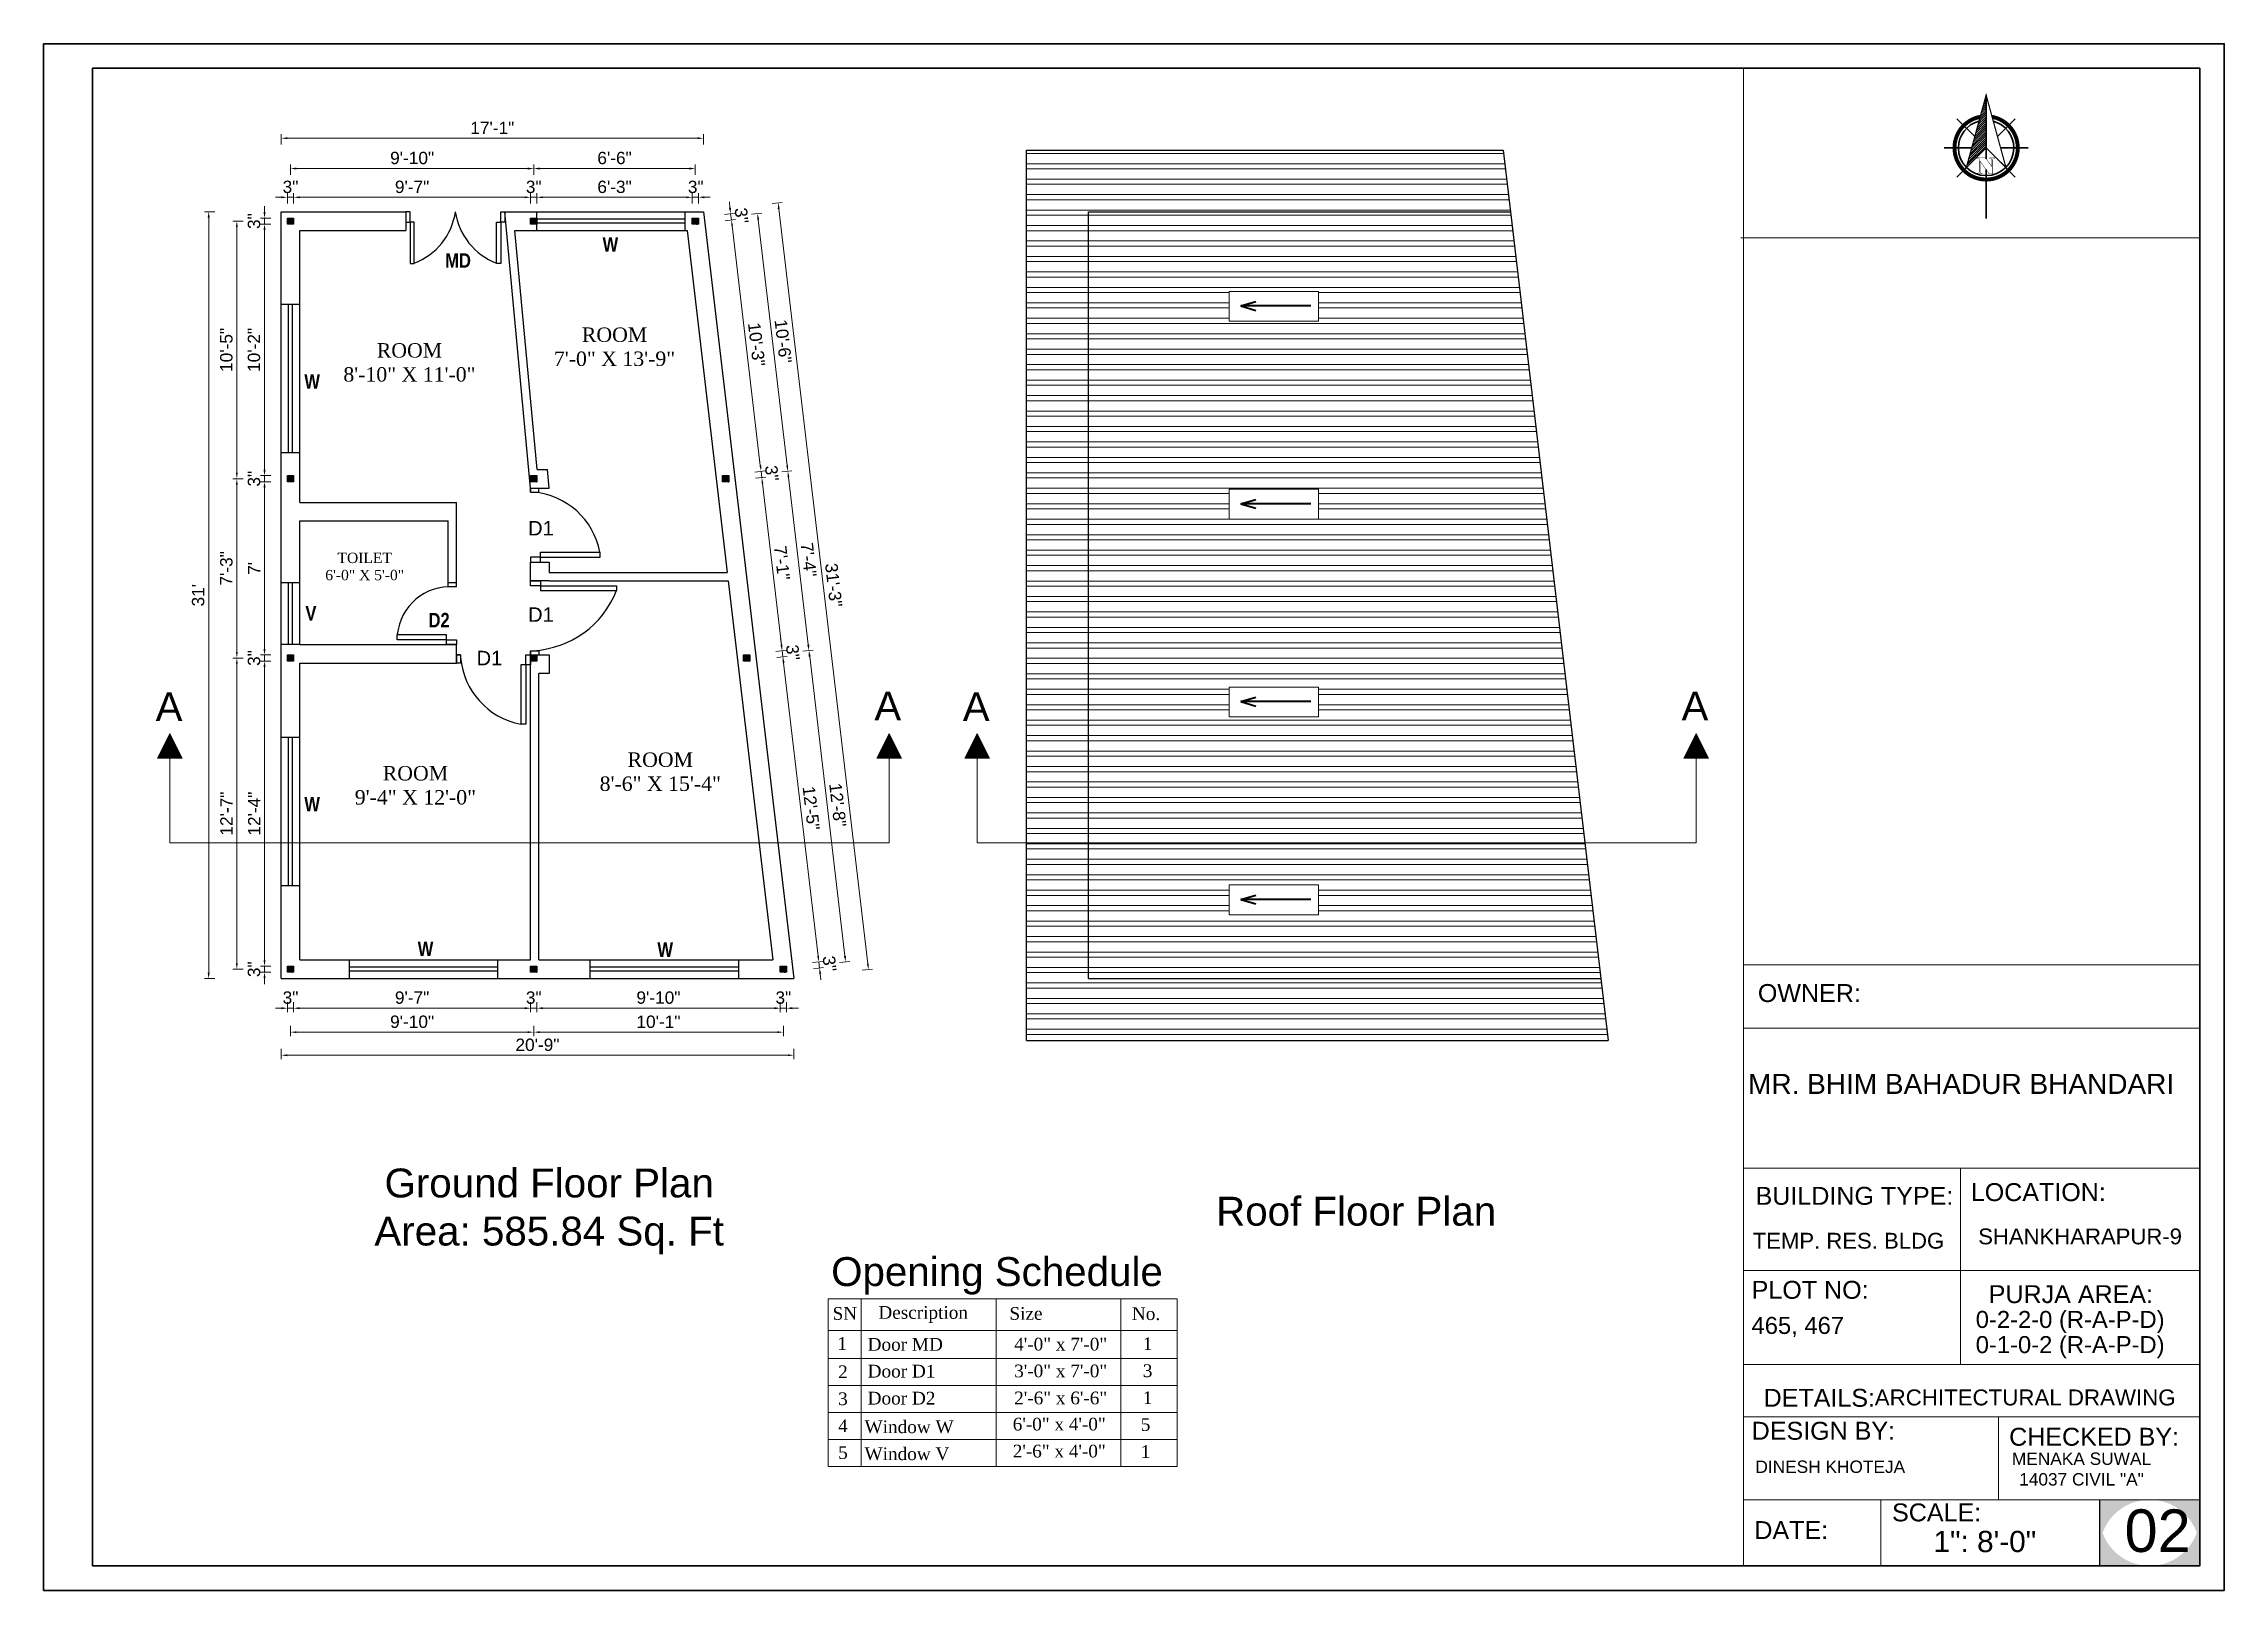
# Model space of a CAD drawing. Header units: inches. Extents: x 54699 to 80583, y -8431 to -3547.
# Drawn here: x 74116 to 75174, y -8431 to -7681 of the extents above; entities that cross this region are included whole.
import ezdxf

# ---------------------------------------------------------------- set-up
doc = ezdxf.new("R2010")
doc.units = ezdxf.units.IN
doc.header["$LTSCALE"] = 0.5
doc.header["$MEASUREMENT"] = 0
doc.header["$PDMODE"] = 66
for name, color, linetype, lineweight in [('DIM_LINE', 173, 'Continuous', 20), ('Dimention', 5, 'Continuous', 20), ('door', 202, 'Continuous', 5), ('Siteplan', 7, 'Continuous', 30), ('steps', 253, 'Continuous', 20), ('TEXT', 220, 'Continuous', 9), ('Toilet', 7, 'Continuous', 25), ('truss', 1, 'Continuous', 25), ('WALL - A', 1, 'Continuous', 40)]:
    doc.layers.add(name, color=color, linetype=linetype, lineweight=lineweight)
doc.layers.add('DIMENSION', color=5, linetype='Continuous')
doc.layers.add('REBARS', color=5, linetype='Continuous')
doc.layers.add('Normal Wall', color=7, linetype='Continuous', lineweight=35, true_color=0xffaf89)
doc.layers.add('Rear Wall', color=7, linetype='Continuous', lineweight=20, true_color=0xd4e480)
doc.styles.add('Lettring Text', font='arial.ttf')
doc.styles.get("Standard").update_dxf_attribs({"font": 'arial.ttf'})
doc.styles.add('SwissBT', font='swiss.ttf', dxfattribs={"height": 12})
doc.styles.add('Times', font='times.ttf')
doc.dimstyles.new('Copy of Standard', dxfattribs={"dimtxt": 6, "dimasz": 2.875, "dimexe": 2, "dimexo": 4, "dimgap": 2, "dimtad": 1, "dimdec": 0, "dimrnd": 1, "dimzin": 0, "dimdsep": 46, "dimlunit": 4, "dimtxsty": 'Lettring Text', "dimcen": 0.1, "dimclrd": 7, "dimclre": 7, "dimclrt": 7, "dimazin": 0, "dimtfac": 0.645, "dimtdec": 0, "dimtmove": 1, "dimatfit": 0, "dimfxl": 3, "dimfxlon": 1, "dimtfillclr": 256, "dimtolj": 1, "dimtzin": 0, "dimlwd": -1, "dimlwe": -1, "dimarcsym": 2})
pattern_1 = [(45, (303.29075, -2994.14449), (-0.08838834765, 0.08838834765), [])]
pattern_2 = [(45, (302.79075, -2994.14449), (-0.08838834765, 0.08838834765), [])]
pattern_3 = [(180, (25.959, -2994.1445), (-4e-16, -7.5), []), (180, (23.459, -2991.6445), (-4e-16, -7.5), [])]

msp = doc.modelspace()

# ---------------------------------------------------------------- texts
at = {"color": 0}
for s, p in [('OWNER:', (74948.1, -8145.9)), ('LOCATION:', (75051.4, -8242.5))]:
    msp.add_text(s, height=8.7, dxfattribs=at).set_placement(p)
at = {"color": 7, "linetype": 'ByBlock', "lineweight": 5}
msp.add_text('Opening Schedule', height=14, dxfattribs=at).set_placement((74498.5, -8283.7))
at = {"color": 7, "linetype": 'ByBlock', "lineweight": 5, "char_height": 14}
for s, insert, width, attachment_point in [('A', (74183.8, -7995.6), 26.58, 3), ('A', (74532.5, -7995.3), 26.58, 3), ('A', (74575.4, -7995.6), 26.58, 3), ('A', (74924.1, -7995.3), 26.58, 3), ('{\\fArial CE|b0|i0|c238|p34;Ground Floor Plan\\PArea: \\fArial CE|b0|i0|c0|p34;585.84\\fArial CE|b0|i0|c238|p34; Sq. Ft}', (74361.7, -8247.5), 235.547, 5), ('{\\fArial CE|b0|i0|c0|p34;Roof\\fArial CE|b0|i0|c238|p34; Floor Plan}', (74753.2, -8247.5), 235.547, 5)]:
    msp.add_mtext(s, dxfattribs=dict(at, insert=insert, width=width, attachment_point=attachment_point))
at = {"layer": 'steps', "color": 7, "lineweight": 5, "ltscale": 0.3, "style": 'Times'}
for s, height, p in [('SN', 6.17, (74499.2, -8300.1)), ('Description', 6.169, (74521.4, -8299.6)), ('Size', 6.17, (74585, -8300.1)), ('No.', 6.17, (74644.4, -8300.2)), ('1', 6.17, (74501.5, -8314.7)), ('Door MD', 6.17, (74516.2, -8315.1)), ('4\'-0" x 7\'-0"', 6.169, (74587.3, -8315)), ('1', 6.17, (74649.7, -8314.8)), ('2', 6.17, (74501.9, -8328.4)), ('Door D1', 6.17, (74516.2, -8328.1)), ('3\'-0" x 7\'-0"', 6.169, (74587.3, -8328)), ('3', 6.17, (74649.7, -8327.9)), ('3', 6.17, (74501.9, -8341.5)), ('Door D2', 6.17, (74516.2, -8341.2)), ('2\'-6" x 6\'-6"', 6.169, (74587.3, -8341.1)), ('1', 6.17, (74649.7, -8341)), ('6\'-0" x 4\'-0"', 6.169, (74586.6, -8353.8)), ('4', 6.17, (74501.9, -8354.6)), ('Window W', 6.17, (74514.7, -8355.1)), ('5', 6.17, (74648.7, -8354)), ('5', 6.17, (74501.9, -8367.6)), ('Window V', 6.17, (74514.7, -8368.2)), ('2\'-6" x 4\'-0"', 6.169, (74586.6, -8366.9)), ('1', 6.17, (74648.7, -8367.1))]:
    msp.add_text(s, height=height, dxfattribs=at).set_placement(p)
at = {"layer": 'steps', "color": 7, "ltscale": 0.3, "attachment_point": 2}
for s, insert, char_height, width in [('{\\fTechnic|b1|i0|c2|p2;W}', (74391.4, -7774.8), 7, 55.268), ('{\\fTechnic|b1|i0|c2|p2;MD}', (74317.5, -7782.6), 7, 55.268), ('{\\fTimes New Roman|b0|i0|c0|p18;ROOM \\P7\'-0" X 13\'-9"}', (74393.4, -7818.6), 7, 72.819), ('{\\fTimes New Roman|b0|i0|c0|p18;ROOM \\P8\'-10" X 11\'-0"}', (74293.9, -7826.2), 7, 72.819), ('{\\fTechnic|b1|i0|c2|p2;W}', (74246.7, -7841.3), 7, 55.268), ('{\\fTimes New Roman|b0|i0|c0|p18;TOILET\\P6\'-0" X 5\'-0"}', (74272.2, -7927.9), 5, 55.268), ('{\\fTechnic|b1|i0|c2|p2;V}', (74246.1, -7953.8), 7, 55.268), ('{\\fTechnic|b1|i0|c2|p2;D2}', (74308.3, -7957.1), 7, 55.268), ('{\\fTimes New Roman|b0|i0|c0|p18;ROOM \\P8\'-6" X 15\'-4"}', (74415.6, -8024.8), 7, 72.819), ('{\\fTimes New Roman|b0|i0|c0|p18;ROOM \\P9\'-4" X 12\'-0"}', (74296.8, -8031.4), 7, 72.819), ('{\\fTechnic|b1|i0|c2|p2;W}', (74246.7, -8046.4), 7, 55.268), ('{\\fTechnic|b1|i0|c2|p2;W}', (74301.7, -8116.6), 7, 55.268), ('{\\fTechnic|b1|i0|c2|p2;W}', (74418, -8117), 7, 55.268)]:
    msp.add_mtext(s, dxfattribs=dict(at, insert=insert, char_height=char_height, width=width))
at = {"layer": 'steps', "color": 7, "ltscale": 0.3, "char_height": 7}
for insert, attachment_point in [((74357.7, -7912.5), 2), ((74357.7, -7961.4), 8), ((74332.7, -7982.5), 8)]:
    msp.add_mtext_dynamic_manual_height_columns('{\\W1;D1}', width=18.621, gutter_width=40, heights=[0], dxfattribs=dict(at, insert=insert, attachment_point=attachment_point))
at = {"layer": 'TEXT', "color": 0}
for s, height, p in [('OWNER:', 8.7, (74948.1, -8145.9)), ('LOCATION:', 8.7, (75051.4, -8242.5)), ('CHECKED BY:', 8.704, (75070, -8361.2)), ('CHECKED BY:', 8.704, (75070, -8361.2)), ('SCALE:', 8.7, (75013.2, -8397.9)), ('SCALE:', 8.7, (75013.2, -8397.9))]:
    msp.add_text(s, height=height, dxfattribs=at).set_placement(p)
at = {"layer": 'TEXT', "color": 0, "linetype": 'ByBlock', "style": 'SwissBT'}
for s, insert, char_height, width, attachment_point in [('MR. BHIM BAHADUR BHANDARI', (75046.7, -8180.8), 9.72, 229.433, 2), ('ARCHITECTURAL DRAWING', (75004.8, -8333.9), 7.74, 268.532, 1), ('DINESH KHOTEJA', (74946.9, -8368.4), 6, 201.528, 1), ('MENAKA SUWAL\\P14037 CIVIL "A"', (75105.1, -8364.5), 6, 88.549, 2)]:
    msp.add_mtext(s, dxfattribs=dict(at, insert=insert, char_height=char_height, width=width, attachment_point=attachment_point))
at = {"layer": 'TEXT', "color": 0, "attachment_point": 1}
for s, insert, char_height, width in [('BUILDING TYPE:', (74947, -8235.6), 8.704, 148.555), ('BUILDING TYPE:', (74947, -8235.6), 8.704, 148.555), ('PLOT NO: ', (74945.1, -8281.2), 8.7, 138.027), ('PLOT NO: ', (74945.1, -8281.2), 8.7, 138.027), ('PURJA AREA:', (75060.1, -8283.3), 8.704, 197.582), ('PURJA AREA:', (75060.1, -8283.3), 8.704, 197.582), ('DETAILS: ', (74950.9, -8333.6), 8.7, 138.027), ('DESIGN BY:', (74945.1, -8349.6), 8.7, 138.027), ('DESIGN BY:', (74945.1, -8349.6), 8.7, 138.027), ('DATE:', (74946.4, -8397.8), 8.7, 34.818)]:
    msp.add_mtext(s, dxfattribs=dict(at, insert=insert, char_height=char_height, width=width))
at = {"layer": 'TEXT', "color": 0, "linetype": 'ByBlock', "insert": (74945.6, -8257.9), "char_height": 7.671, "width": 381.035, "attachment_point": 1}
msp.add_mtext('TEMP. RES. BLDG', dxfattribs=at)
at = {"layer": 'TEXT', "color": 0, "linetype": 'ByBlock', "insert": (75055, -8255.8), "char_height": 7.671, "attachment_point": 1}
msp.add_mtext_dynamic_manual_height_columns('SHANKHARAPUR-9', width=381.035, gutter_width=1.53, heights=[0], dxfattribs=at)
at = {"layer": 'TEXT', "color": 0, "style": 'SwissBT'}
for s, insert, char_height, width, attachment_point in [('465, 467', (74945, -8298.7), 8.26, 163.214, 1), ('0-2-2-0 (R-A-P-D)', (75099.6, -8295.8), 8.256, 163.214, 2), ('0-1-0-2 (R-A-P-D)', (75099.6, -8308), 8.256, 163.214, 2), ('02', (75126, -8392.1), 20.64, 20.158, 1)]:
    msp.add_mtext(s, dxfattribs=dict(at, insert=insert, char_height=char_height, width=width, attachment_point=attachment_point))
at = {"layer": 'TEXT', "color": 0, "ltscale": 0.5, "insert": (75033.3, -8402.5), "char_height": 10.32, "width": 127.534, "attachment_point": 1, "style": 'SwissBT'}
msp.add_mtext('1": 8\'-0"', dxfattribs=at)
msp.add_mtext('1": 8\'-0"', dxfattribs=at)

# ---------------------------------------------------------------- blocks, each defined once
blk = doc.blocks.new('*X743')
at = {"color": 0}
for p, q in [((145.96, -414.6), (147.62, -412.94)), ((146.16, -413.87), (147.62, -412.41)), ((146.36, -413.14), (147.62, -411.88)), ((146.55, -412.41), (147.62, -411.35)), ((146.75, -411.68), (147.62, -410.82)), ((146.95, -410.95), (147.62, -410.29)), ((147.15, -410.22), (147.62, -409.76)), ((147.35, -409.49), (147.62, -409.23)), ((147.55, -408.76), (147.62, -408.7)), ((143.76, -422.63), (147.62, -418.77)), ((143.96, -421.9), (147.62, -418.24)), ((144.16, -421.17), (147.62, -417.71)), ((144.36, -420.44), (147.62, -417.18)), ((144.56, -419.71), (147.62, -416.65)), ((144.76, -418.98), (147.62, -416.12)), ((144.96, -418.25), (147.62, -415.59)), ((145.16, -417.52), (147.62, -415.06)), ((145.36, -416.79), (147.62, -414.53)), ((145.56, -416.06), (147.62, -414)), ((145.76, -415.33), (147.62, -413.47)), ((142.76, -426.28), (147.62, -421.42)), ((142.96, -425.55), (147.62, -420.89)), ((143.16, -424.82), (147.62, -420.36)), ((143.36, -424.09), (147.62, -419.83)), ((143.56, -423.36), (147.62, -419.3))]:
    blk.add_line(p, q, dxfattribs=at)
blk = doc.blocks.new('NORTH_15')
for p, q in [((-2.87, 2.87), (-7.37, 7.37)), ((0, 3.66), (0, 10.62)), ((2.87, 2.87), (7.37, 7.37)), ((-13.37, 0), (2.72, 0)), ((5.49, 0), (17.83, 0)), ((-2.87, -2.87), (-7.37, -7.37)), ((0, -3.66), (0, -10.62)), ((2.87, -2.87), (7.37, -7.37))]:
    blk.add_line(p, q)
at = {"const_width": 1}
for points in [[(0, -8, 1), (0, 8, 0.359415), (-7.86, 1.52, 1)], [(-7.86, -1.52, 0.359415), (0, -8, 1)]]:
    blk.add_lwpolyline(points, format="xyb", dxfattribs=at)
for points, const_width in [([(4.96, -5.01), (-13.37, 0), (4.9, 5), (0, 0), (4.96, -5.01)], 0.3), ([(5.93, -1.55), (6, -1.55), (6.07, -1.54), (6.13, -1.53), (6.17, -1.52), (6.22, -1.51), (6.26, -1.49), (6.28, -1.47), (6.3, -1.45), (6.32, -1.42), (6.33, -1.39), (6.35, -1.34), (6.36, -1.29), (6.37, -1.23), (6.38, -1.16), (6.38, -1.08), (6.38, -1), (6.54, -1), (6.54, -2.34), (6.38, -2.34), (6.38, -2.3), (6.38, -2.23), (6.38, -2.16), (6.37, -2.09), (6.36, -2.04), (6.35, -1.99), (6.33, -1.95), (6.32, -1.91), (6.3, -1.88), (6.28, -1.86), (6.26, -1.83), (6.22, -1.81), (6.18, -1.8), (6.13, -1.78), (6.07, -1.77), (6.01, -1.76), (5.95, -1.76), (2.66, -1.76), (2.66, -2.34), (2.5, -2.34), (2.5, -0.16), (4.71, 1.44), (3.14, 1.44), (3.07, 1.44), (3, 1.43), (2.94, 1.42), (2.89, 1.41), (2.85, 1.4), (2.81, 1.38), (2.78, 1.36), (2.76, 1.34), (2.74, 1.31), (2.72, 1.27), (2.7, 1.22), (2.69, 1.17), (2.68, 1.11), (2.67, 1.04), (2.66, 0.97), (2.66, 0.89), (2.66, 0.87), (2.5, 0.87), (2.5, 2.21), (2.66, 2.21), (2.66, 2.17), (2.66, 2.09), (2.67, 2.03), (2.68, 1.97), (2.69, 1.91), (2.7, 1.86), (2.71, 1.82), (2.73, 1.78), (2.75, 1.76), (2.77, 1.74), (2.8, 1.72), (2.85, 1.7), (2.89, 1.68), (2.94, 1.67), (3, 1.66), (3.07, 1.66), (3.14, 1.66), (6.54, 1.66), (6.54, 0.75), (3.33, -1.55), (5.93, -1.55), (5.93, -1.55)], 0.1)]:
    blk.add_lwpolyline(points, dxfattribs=dict(const_width=const_width))
for start, end in [(90, 164.973), (270, 90), (195.027, 270)]:
    blk.add_arc((0, 0), 7, start, end)
at = {"rotation": 90}
blk.add_blockref('*X743', (-421.89, -147.62), dxfattribs=at)
blk = doc.blocks.new('A$C0BDB7EE9')
at = {"layer": 'Siteplan', "xscale": 2.999999999999779, "yscale": 2.999999999999779, "zscale": 2.999999999999779, "rotation": 247.8612575918487}
blk.add_blockref('NORTH_15', (20.2, 49.5), dxfattribs=at)
blk = doc.blocks.new('A$C327B4BBD')
at = {"layer": 'Dimention', "ltscale": 0.3, "xscale": 1.171875000000082, "yscale": 1.171875000000082, "zscale": 1.171875000000082, "rotation": 112.1387424081494}
blk.add_blockref('A$C0BDB7EE9', (16.1, 0), dxfattribs=at)
blk = doc.blocks.new('*D1234')
at = {"layer": 'Defpoints', "color": 0, "ltscale": 0.5, "transparency": 16777216}
for p in [(74234.7, -7765.5), (74237.7, -7755.4), (74237.7, -7765.5)]:
    blk.add_point(p, dxfattribs=at)
at = {"layer": 'steps', "color": 7, "ltscale": 0.5, "transparency": 16777216}
for p, q in [((74234.7, -7758.4), (74234.7, -7753.4)), ((74237.7, -7758.4), (74237.7, -7753.4)), ((74231.8, -7755.4), (74228.9, -7755.4)), ((74234.7, -7755.4), (74237.7, -7755.4)), ((74240.6, -7755.4), (74243.4, -7755.4))]:
    blk.add_line(p, q, dxfattribs=at)
for points in [[(74231.8, -7755), (74231.8, -7755.9), (74234.7, -7755.4)], [(74240.6, -7755), (74240.6, -7755.9), (74237.7, -7755.4)]]:
    blk.add_solid(points, dxfattribs=at)
at = {"layer": 'steps', "color": 7, "ltscale": 0.5, "transparency": 16777216, "insert": (74236.2, -7750.4), "char_height": 6, "attachment_point": 5, "style": 'Lettring Text'}
blk.add_mtext('\\A1;3"', dxfattribs=at)
blk = doc.blocks.new('*D1235')
at = {"layer": 'Defpoints', "color": 0, "transparency": 16777216}
for p in [(74237.7, -7765.5), (74352.7, -7755.4), (74352.7, -7765.5)]:
    blk.add_point(p, dxfattribs=at)
at = {"layer": 'steps', "color": 7, "transparency": 16777216}
for p, q in [((74237.7, -7758.4), (74237.7, -7753.4)), ((74352.7, -7758.4), (74352.7, -7753.4)), ((74240.6, -7755.4), (74349.8, -7755.4))]:
    blk.add_line(p, q, dxfattribs=at)
for points in [[(74240.6, -7755), (74240.6, -7755.9), (74237.7, -7755.4)], [(74349.8, -7755), (74349.8, -7755.9), (74352.7, -7755.4)]]:
    blk.add_solid(points, dxfattribs=at)
at = {"layer": 'steps', "color": 7, "transparency": 16777216, "insert": (74295.2, -7750.4), "char_height": 6, "attachment_point": 5, "style": 'Lettring Text'}
blk.add_mtext('\\A1;9\'-7"', dxfattribs=at)
blk = doc.blocks.new('*D1236')
at = {"layer": 'Defpoints', "color": 0, "transparency": 16777216}
for p in [(74352.7, -7765.5), (74355.7, -7755.4), (74355.7, -7765.5)]:
    blk.add_point(p, dxfattribs=at)
at = {"layer": 'steps', "color": 7, "transparency": 16777216}
for p, q in [((74352.7, -7758.4), (74352.7, -7753.4)), ((74355.7, -7758.4), (74355.7, -7753.4)), ((74349.8, -7755.4), (74346.9, -7755.4)), ((74352.7, -7755.4), (74355.7, -7755.4)), ((74358.6, -7755.4), (74361.4, -7755.4))]:
    blk.add_line(p, q, dxfattribs=at)
for points in [[(74349.8, -7755), (74349.8, -7755.9), (74352.7, -7755.4)], [(74358.6, -7755), (74358.6, -7755.9), (74355.7, -7755.4)]]:
    blk.add_solid(points, dxfattribs=at)
at = {"layer": 'steps', "color": 7, "transparency": 16777216, "insert": (74354.2, -7750.4), "char_height": 6, "attachment_point": 5, "style": 'Lettring Text'}
blk.add_mtext('\\A1;3"', dxfattribs=at)
blk = doc.blocks.new('*D1237')
at = {"layer": 'Defpoints', "color": 0, "transparency": 16777216}
for p in [(74355.7, -7765.5), (74431.1, -7755.4), (74431.1, -7765.5)]:
    blk.add_point(p, dxfattribs=at)
at = {"layer": 'steps', "color": 7, "transparency": 16777216}
for p, q in [((74355.7, -7758.4), (74355.7, -7753.4)), ((74431.1, -7758.4), (74431.1, -7753.4)), ((74358.6, -7755.4), (74428.2, -7755.4))]:
    blk.add_line(p, q, dxfattribs=at)
for points in [[(74358.6, -7755), (74358.6, -7755.9), (74355.7, -7755.4)], [(74428.2, -7755), (74428.2, -7755.9), (74431.1, -7755.4)]]:
    blk.add_solid(points, dxfattribs=at)
at = {"layer": 'steps', "color": 7, "transparency": 16777216, "insert": (74393.4, -7750.4), "char_height": 6, "attachment_point": 5, "style": 'Lettring Text'}
blk.add_mtext('\\A1;6\'-3"', dxfattribs=at)
blk = doc.blocks.new('*D1238')
at = {"layer": 'Defpoints', "color": 0, "transparency": 16777216}
for p in [(74431.1, -7765.5), (74434.1, -7755.4), (74434.1, -7765.5)]:
    blk.add_point(p, dxfattribs=at)
at = {"layer": 'steps', "color": 7, "transparency": 16777216}
for p, q in [((74431.1, -7758.4), (74431.1, -7753.4)), ((74434.1, -7758.4), (74434.1, -7753.4)), ((74428.2, -7755.4), (74425.3, -7755.4)), ((74431.1, -7755.4), (74434.1, -7755.4)), ((74436.9, -7755.4), (74439.8, -7755.4))]:
    blk.add_line(p, q, dxfattribs=at)
for points in [[(74428.2, -7755), (74428.2, -7755.9), (74431.1, -7755.4)], [(74436.9, -7755), (74436.9, -7755.9), (74434.1, -7755.4)]]:
    blk.add_solid(points, dxfattribs=at)
at = {"layer": 'steps', "color": 7, "transparency": 16777216, "insert": (74432.8, -7750.4), "char_height": 6, "attachment_point": 5, "style": 'Lettring Text'}
blk.add_mtext('\\A1;3"', dxfattribs=at)
blk = doc.blocks.new('*D1239')
at = {"layer": 'Defpoints', "color": 0, "transparency": 16777216}
for p in [(74354.2, -7741.5), (74236.2, -7767), (74354.2, -7767)]:
    blk.add_point(p, dxfattribs=at)
at = {"layer": 'steps', "color": 7, "transparency": 16777216}
for p, q in [((74236.2, -7744.5), (74236.2, -7739.5)), ((74239.1, -7741.5), (74351.3, -7741.5)), ((74354.2, -7744.5), (74354.2, -7739.5))]:
    blk.add_line(p, q, dxfattribs=at)
for points in [[(74239.1, -7741), (74239.1, -7742), (74236.2, -7741.5)], [(74351.3, -7741), (74351.3, -7742), (74354.2, -7741.5)]]:
    blk.add_solid(points, dxfattribs=at)
at = {"layer": 'steps', "color": 7, "transparency": 16777216, "insert": (74295.2, -7736.4), "char_height": 6, "attachment_point": 5, "style": 'Lettring Text'}
blk.add_mtext('\\A1;9\'-10"', dxfattribs=at)
blk = doc.blocks.new('*D1240')
at = {"layer": 'Defpoints', "color": 0, "transparency": 16777216}
for p in [(74432.6, -7741.5), (74354.2, -7767), (74432.6, -7767)]:
    blk.add_point(p, dxfattribs=at)
at = {"layer": 'steps', "color": 7, "transparency": 16777216}
for p, q in [((74354.2, -7744.5), (74354.2, -7739.5)), ((74357.1, -7741.5), (74429.7, -7741.5)), ((74432.6, -7744.5), (74432.6, -7739.5))]:
    blk.add_line(p, q, dxfattribs=at)
for points in [[(74357.1, -7741), (74357.1, -7742), (74354.2, -7741.5)], [(74429.7, -7741), (74429.7, -7742), (74432.6, -7741.5)]]:
    blk.add_solid(points, dxfattribs=at)
at = {"layer": 'steps', "color": 7, "transparency": 16777216, "insert": (74393.4, -7736.4), "char_height": 6, "attachment_point": 5, "style": 'Lettring Text'}
blk.add_mtext('\\A1;6\'-6"', dxfattribs=at)
blk = doc.blocks.new('*D1241')
at = {"layer": 'Defpoints', "color": 0, "transparency": 16777216}
for p in [(74436.6, -7726.8), (74231.7, -7762.5), (74436.6, -7762.5)]:
    blk.add_point(p, dxfattribs=at)
at = {"layer": 'steps', "color": 7, "transparency": 16777216}
for p, q in [((74231.7, -7729.8), (74231.7, -7724.8)), ((74234.6, -7726.8), (74433.7, -7726.8)), ((74436.6, -7729.8), (74436.6, -7724.8))]:
    blk.add_line(p, q, dxfattribs=at)
for points in [[(74234.6, -7726.3), (74234.6, -7727.2), (74231.7, -7726.8)], [(74433.7, -7726.3), (74433.7, -7727.2), (74436.6, -7726.8)]]:
    blk.add_solid(points, dxfattribs=at)
at = {"layer": 'steps', "color": 7, "transparency": 16777216, "insert": (74334.1, -7721.8), "char_height": 6, "attachment_point": 5, "style": 'Lettring Text'}
blk.add_mtext('\\A1;17\'-1"', dxfattribs=at)
blk = doc.blocks.new('*D1242')
at = {"layer": 'Defpoints', "color": 0, "transparency": 16777216}
for p in [(74234.7, -8131.5), (74237.7, -8131.5), (74237.7, -8148.9)]:
    blk.add_point(p, dxfattribs=at)
at = {"layer": 'steps', "color": 7, "transparency": 16777216}
for p, q in [((74234.7, -8145.9), (74234.7, -8150.9)), ((74237.7, -8145.9), (74237.7, -8150.9)), ((74231.8, -8148.9), (74228.9, -8148.9)), ((74234.7, -8148.9), (74237.7, -8148.9)), ((74240.6, -8148.9), (74243.4, -8148.9))]:
    blk.add_line(p, q, dxfattribs=at)
for points in [[(74231.8, -8148.4), (74231.8, -8149.4), (74234.7, -8148.9)], [(74240.6, -8148.4), (74240.6, -8149.4), (74237.7, -8148.9)]]:
    blk.add_solid(points, dxfattribs=at)
at = {"layer": 'steps', "color": 7, "transparency": 16777216, "insert": (74236.2, -8143.8), "char_height": 6, "attachment_point": 5, "style": 'Lettring Text'}
blk.add_mtext('\\A1;3"', dxfattribs=at)
blk = doc.blocks.new('*D1243')
at = {"layer": 'Defpoints', "color": 0, "transparency": 16777216}
for p in [(74237.7, -8131.5), (74352.7, -8131.5), (74352.7, -8148.9)]:
    blk.add_point(p, dxfattribs=at)
at = {"layer": 'steps', "color": 7, "transparency": 16777216}
for p, q in [((74237.7, -8145.9), (74237.7, -8150.9)), ((74352.7, -8145.9), (74352.7, -8150.9)), ((74240.6, -8148.9), (74349.8, -8148.9))]:
    blk.add_line(p, q, dxfattribs=at)
for points in [[(74240.6, -8148.4), (74240.6, -8149.4), (74237.7, -8148.9)], [(74349.8, -8148.4), (74349.8, -8149.4), (74352.7, -8148.9)]]:
    blk.add_solid(points, dxfattribs=at)
at = {"layer": 'steps', "color": 7, "transparency": 16777216, "insert": (74295.2, -8143.8), "char_height": 6, "attachment_point": 5, "style": 'Lettring Text'}
blk.add_mtext('\\A1;9\'-7"', dxfattribs=at)
blk = doc.blocks.new('*D1244')
at = {"layer": 'Defpoints', "color": 0, "transparency": 16777216}
for p in [(74352.7, -8131.5), (74355.7, -8131.5), (74355.7, -8148.9)]:
    blk.add_point(p, dxfattribs=at)
at = {"layer": 'steps', "color": 7, "transparency": 16777216}
for p, q in [((74352.7, -8145.9), (74352.7, -8150.9)), ((74355.7, -8145.9), (74355.7, -8150.9)), ((74349.8, -8148.9), (74346.9, -8148.9)), ((74352.7, -8148.9), (74355.7, -8148.9)), ((74358.6, -8148.9), (74361.4, -8148.9))]:
    blk.add_line(p, q, dxfattribs=at)
for points in [[(74349.8, -8148.4), (74349.8, -8149.4), (74352.7, -8148.9)], [(74358.6, -8148.4), (74358.6, -8149.4), (74355.7, -8148.9)]]:
    blk.add_solid(points, dxfattribs=at)
at = {"layer": 'steps', "color": 7, "transparency": 16777216, "insert": (74354.2, -8143.8), "char_height": 6, "attachment_point": 5, "style": 'Lettring Text'}
blk.add_mtext('\\A1;3"', dxfattribs=at)
blk = doc.blocks.new('*D1247')
at = {"layer": 'Defpoints', "color": 0, "transparency": 16777216}
for p in [(74355.7, -8131.5), (74473.8, -8131.5), (74473.8, -8148.9)]:
    blk.add_point(p, dxfattribs=at)
at = {"layer": 'steps', "color": 7, "transparency": 16777216}
for p, q in [((74355.7, -8145.9), (74355.7, -8150.9)), ((74473.8, -8145.9), (74473.8, -8150.9)), ((74358.6, -8148.9), (74470.9, -8148.9))]:
    blk.add_line(p, q, dxfattribs=at)
for points in [[(74358.6, -8148.4), (74358.6, -8149.4), (74355.7, -8148.9)], [(74470.9, -8148.4), (74470.9, -8149.4), (74473.8, -8148.9)]]:
    blk.add_solid(points, dxfattribs=at)
at = {"layer": 'steps', "color": 7, "transparency": 16777216, "insert": (74414.7, -8143.8), "char_height": 6, "attachment_point": 5, "style": 'Lettring Text'}
blk.add_mtext('\\A1;9\'-10"', dxfattribs=at)
blk = doc.blocks.new('*D1248')
at = {"layer": 'Defpoints', "color": 0, "transparency": 16777216}
for p in [(74473.8, -8131.5), (74476.8, -8131.5), (74476.8, -8148.9)]:
    blk.add_point(p, dxfattribs=at)
at = {"layer": 'steps', "color": 7, "transparency": 16777216}
for p, q in [((74473.8, -8145.9), (74473.8, -8150.9)), ((74476.8, -8145.9), (74476.8, -8150.9)), ((74470.9, -8148.9), (74468.1, -8148.9)), ((74473.8, -8148.9), (74476.8, -8148.9)), ((74479.7, -8148.9), (74482.6, -8148.9))]:
    blk.add_line(p, q, dxfattribs=at)
for points in [[(74470.9, -8148.4), (74470.9, -8149.4), (74473.8, -8148.9)], [(74479.7, -8148.4), (74479.7, -8149.4), (74476.8, -8148.9)]]:
    blk.add_solid(points, dxfattribs=at)
at = {"layer": 'steps', "color": 7, "transparency": 16777216, "insert": (74475.3, -8143.8), "char_height": 6, "attachment_point": 5, "style": 'Lettring Text'}
blk.add_mtext('\\A1;3"', dxfattribs=at)
blk = doc.blocks.new('*D1249')
at = {"layer": 'Defpoints', "color": 0, "transparency": 16777216}
for p in [(74236.2, -8130), (74354.2, -8130), (74354.2, -8160.5)]:
    blk.add_point(p, dxfattribs=at)
at = {"layer": 'steps', "color": 7, "transparency": 16777216}
for p, q in [((74236.2, -8157.5), (74236.2, -8162.5)), ((74239.1, -8160.5), (74351.3, -8160.5)), ((74354.2, -8157.5), (74354.2, -8162.5))]:
    blk.add_line(p, q, dxfattribs=at)
for points in [[(74239.1, -8160.1), (74239.1, -8161), (74236.2, -8160.5)], [(74351.3, -8160.1), (74351.3, -8161), (74354.2, -8160.5)]]:
    blk.add_solid(points, dxfattribs=at)
at = {"layer": 'steps', "color": 7, "transparency": 16777216, "insert": (74295.2, -8155.5), "char_height": 6, "attachment_point": 5, "style": 'Lettring Text'}
blk.add_mtext('\\A1;9\'-10"', dxfattribs=at)
blk = doc.blocks.new('*D1250')
at = {"layer": 'Defpoints', "color": 0, "transparency": 16777216}
for p in [(74354.2, -8130), (74475.3, -8130), (74475.3, -8160.5)]:
    blk.add_point(p, dxfattribs=at)
at = {"layer": 'steps', "color": 7, "transparency": 16777216}
for p, q in [((74354.2, -8157.5), (74354.2, -8162.5)), ((74357.1, -8160.5), (74472.4, -8160.5)), ((74475.3, -8157.5), (74475.3, -8162.5))]:
    blk.add_line(p, q, dxfattribs=at)
for points in [[(74357.1, -8160.1), (74357.1, -8161), (74354.2, -8160.5)], [(74472.4, -8160.1), (74472.4, -8161), (74475.3, -8160.5)]]:
    blk.add_solid(points, dxfattribs=at)
at = {"layer": 'steps', "color": 7, "transparency": 16777216, "insert": (74414.7, -8155.5), "char_height": 6, "attachment_point": 5, "style": 'Lettring Text'}
blk.add_mtext('\\A1;10\'-1"', dxfattribs=at)
blk = doc.blocks.new('*D1245')
at = {"layer": 'Defpoints', "color": 0, "transparency": 16777216}
for p in [(74231.7, -8134.5), (74480.4, -8134.5), (74480.4, -8171.7)]:
    blk.add_point(p, dxfattribs=at)
at = {"layer": 'steps', "color": 7, "transparency": 16777216}
for p, q in [((74231.7, -8168.7), (74231.7, -8173.7)), ((74234.6, -8171.7), (74477.5, -8171.7)), ((74480.4, -8168.7), (74480.4, -8173.7))]:
    blk.add_line(p, q, dxfattribs=at)
for points in [[(74234.6, -8171.3), (74234.6, -8172.2), (74231.7, -8171.7)], [(74477.5, -8171.3), (74477.5, -8172.2), (74480.4, -8171.7)]]:
    blk.add_solid(points, dxfattribs=at)
at = {"layer": 'steps', "color": 7, "transparency": 16777216, "insert": (74356, -8166.7), "char_height": 6, "attachment_point": 5, "style": 'Lettring Text'}
blk.add_mtext('\\A1;20\'-9"', dxfattribs=at)
blk = doc.blocks.new('*D1246')
at = {"layer": 'Defpoints', "color": 0, "transparency": 16777216}
for p in [(74223.6, -8131.5), (74234.7, -8128.5), (74234.7, -8131.5)]:
    blk.add_point(p, dxfattribs=at)
at = {"layer": 'steps', "color": 7, "transparency": 16777216}
for p, q in [((74223.6, -8125.6), (74223.6, -8122.7)), ((74226.6, -8128.5), (74221.6, -8128.5)), ((74226.6, -8131.5), (74221.6, -8131.5)), ((74223.6, -8128.5), (74223.6, -8131.5)), ((74223.6, -8134.3), (74223.6, -8137.2))]:
    blk.add_line(p, q, dxfattribs=at)
for points in [[(74223.1, -8125.6), (74224.1, -8125.6), (74223.6, -8128.5)], [(74223.1, -8134.3), (74224.1, -8134.3), (74223.6, -8131.5)]]:
    blk.add_solid(points, dxfattribs=at)
at = {"layer": 'steps', "color": 7, "transparency": 16777216, "insert": (74218.5, -8130), "char_height": 6, "attachment_point": 5, "rotation": 90, "style": 'Lettring Text'}
blk.add_mtext('\\A1;3"', dxfattribs=at)
blk = doc.blocks.new('*D1251')
at = {"layer": 'Defpoints', "color": 0, "transparency": 16777216}
for p in [(74223.6, -7980.5), (74234.7, -7980.5), (74234.7, -8128.5)]:
    blk.add_point(p, dxfattribs=at)
at = {"layer": 'steps', "color": 7, "transparency": 16777216}
for p, q in [((74226.6, -7980.5), (74221.6, -7980.5)), ((74223.6, -8125.6), (74223.6, -7983.3)), ((74226.6, -8128.5), (74221.6, -8128.5))]:
    blk.add_line(p, q, dxfattribs=at)
for points in [[(74223.1, -7983.3), (74224.1, -7983.3), (74223.6, -7980.5)], [(74223.1, -8125.6), (74224.1, -8125.6), (74223.6, -8128.5)]]:
    blk.add_solid(points, dxfattribs=at)
at = {"layer": 'steps', "color": 7, "transparency": 16777216, "insert": (74218.6, -8054.5), "char_height": 6, "attachment_point": 5, "rotation": 90, "style": 'Lettring Text'}
blk.add_mtext('\\A1;12\'-4"', dxfattribs=at)
blk = doc.blocks.new('*D1252')
at = {"layer": 'Defpoints', "color": 0, "transparency": 16777216}
for p in [(74223.6, -7977.5), (74234.7, -7977.5), (74234.7, -7980.5)]:
    blk.add_point(p, dxfattribs=at)
at = {"layer": 'steps', "color": 7, "transparency": 16777216}
for p, q in [((74223.6, -7974.6), (74223.6, -7971.7)), ((74226.6, -7977.5), (74221.6, -7977.5)), ((74226.6, -7980.5), (74221.6, -7980.5)), ((74223.6, -7980.5), (74223.6, -7977.5)), ((74223.6, -7983.3), (74223.6, -7986.2))]:
    blk.add_line(p, q, dxfattribs=at)
for points in [[(74223.1, -7974.6), (74224.1, -7974.6), (74223.6, -7977.5)], [(74223.1, -7983.3), (74224.1, -7983.3), (74223.6, -7980.5)]]:
    blk.add_solid(points, dxfattribs=at)
at = {"layer": 'steps', "color": 7, "transparency": 16777216, "insert": (74218.5, -7979), "char_height": 6, "attachment_point": 5, "rotation": 90, "style": 'Lettring Text'}
blk.add_mtext('\\A1;3"', dxfattribs=at)
blk = doc.blocks.new('*D1253')
at = {"layer": 'Defpoints', "color": 0, "transparency": 16777216}
for p in [(74223.6, -7893.5), (74234.7, -7893.5), (74234.7, -7977.5)]:
    blk.add_point(p, dxfattribs=at)
at = {"layer": 'steps', "color": 7, "transparency": 16777216}
for p, q in [((74226.6, -7893.5), (74221.6, -7893.5)), ((74223.6, -7974.6), (74223.6, -7896.3)), ((74226.6, -7977.5), (74221.6, -7977.5))]:
    blk.add_line(p, q, dxfattribs=at)
for points in [[(74223.1, -7896.3), (74224.1, -7896.3), (74223.6, -7893.5)], [(74223.1, -7974.6), (74224.1, -7974.6), (74223.6, -7977.5)]]:
    blk.add_solid(points, dxfattribs=at)
at = {"layer": 'steps', "color": 7, "transparency": 16777216, "insert": (74218.6, -7935.5), "char_height": 6, "attachment_point": 5, "rotation": 90, "style": 'Lettring Text'}
blk.add_mtext("\\A1;7'", dxfattribs=at)
blk = doc.blocks.new('*D1254')
at = {"layer": 'Defpoints', "color": 0, "transparency": 16777216}
for p in [(74223.6, -7890.5), (74234.7, -7890.5), (74234.7, -7893.5)]:
    blk.add_point(p, dxfattribs=at)
at = {"layer": 'steps', "color": 7, "transparency": 16777216}
for p, q in [((74226.6, -7890.5), (74221.6, -7890.5)), ((74223.6, -7887.6), (74223.6, -7884.7)), ((74223.6, -7893.5), (74223.6, -7890.5)), ((74226.6, -7893.5), (74221.6, -7893.5)), ((74223.6, -7896.3), (74223.6, -7899.2))]:
    blk.add_line(p, q, dxfattribs=at)
for points in [[(74223.1, -7887.6), (74224.1, -7887.6), (74223.6, -7890.5)], [(74223.1, -7896.3), (74224.1, -7896.3), (74223.6, -7893.5)]]:
    blk.add_solid(points, dxfattribs=at)
at = {"layer": 'steps', "color": 7, "transparency": 16777216, "insert": (74218.5, -7892), "char_height": 6, "attachment_point": 5, "rotation": 90, "style": 'Lettring Text'}
blk.add_mtext('\\A1;3"', dxfattribs=at)
blk = doc.blocks.new('*D1255')
at = {"layer": 'Defpoints', "color": 0, "transparency": 16777216}
for p in [(74223.6, -7768.5), (74234.7, -7768.5), (74234.7, -7890.5)]:
    blk.add_point(p, dxfattribs=at)
at = {"layer": 'steps', "color": 7, "transparency": 16777216}
for p, q in [((74226.6, -7768.5), (74221.6, -7768.5)), ((74223.6, -7887.6), (74223.6, -7771.3)), ((74226.6, -7890.5), (74221.6, -7890.5))]:
    blk.add_line(p, q, dxfattribs=at)
for points in [[(74223.1, -7771.3), (74224.1, -7771.3), (74223.6, -7768.5)], [(74223.1, -7887.6), (74224.1, -7887.6), (74223.6, -7890.5)]]:
    blk.add_solid(points, dxfattribs=at)
at = {"layer": 'steps', "color": 7, "transparency": 16777216, "insert": (74218.5, -7829.5), "char_height": 6, "attachment_point": 5, "rotation": 90, "style": 'Lettring Text'}
blk.add_mtext('\\A1;10\'-2"', dxfattribs=at)
blk = doc.blocks.new('*D1256')
at = {"layer": 'Defpoints', "color": 0, "transparency": 16777216}
for p in [(74223.6, -7765.5), (74234.7, -7765.5), (74234.7, -7768.5)]:
    blk.add_point(p, dxfattribs=at)
at = {"layer": 'steps', "color": 7, "transparency": 16777216}
for p, q in [((74226.6, -7765.5), (74221.6, -7765.5)), ((74223.6, -7762.6), (74223.6, -7759.7)), ((74223.6, -7768.5), (74223.6, -7765.5)), ((74226.6, -7768.5), (74221.6, -7768.5)), ((74223.6, -7771.3), (74223.6, -7774.2))]:
    blk.add_line(p, q, dxfattribs=at)
for points in [[(74223.1, -7762.6), (74224.1, -7762.6), (74223.6, -7765.5)], [(74223.1, -7771.3), (74224.1, -7771.3), (74223.6, -7768.5)]]:
    blk.add_solid(points, dxfattribs=at)
at = {"layer": 'steps', "color": 7, "transparency": 16777216, "insert": (74218.5, -7767), "char_height": 6, "attachment_point": 5, "rotation": 90, "style": 'Lettring Text'}
blk.add_mtext('\\A1;3"', dxfattribs=at)
blk = doc.blocks.new('*D1257')
at = {"layer": 'Defpoints', "color": 0, "transparency": 16777216}
for p in [(74210.2, -7979), (74236.2, -7979), (74236.2, -8130)]:
    blk.add_point(p, dxfattribs=at)
at = {"layer": 'steps', "color": 7, "transparency": 16777216}
for p, q in [((74213.2, -7979), (74208.2, -7979)), ((74210.2, -8127.1), (74210.2, -7981.8)), ((74213.2, -8130), (74208.2, -8130))]:
    blk.add_line(p, q, dxfattribs=at)
for points in [[(74209.7, -7981.8), (74210.6, -7981.8), (74210.2, -7979)], [(74209.7, -8127.1), (74210.6, -8127.1), (74210.2, -8130)]]:
    blk.add_solid(points, dxfattribs=at)
at = {"layer": 'steps', "color": 7, "transparency": 16777216, "insert": (74205.1, -8054.5), "char_height": 6, "attachment_point": 5, "rotation": 90, "style": 'Lettring Text'}
blk.add_mtext('\\A1;12\'-7"', dxfattribs=at)
blk = doc.blocks.new('*D1258')
at = {"layer": 'Defpoints', "color": 0, "transparency": 16777216}
for p in [(74210.2, -7892), (74236.2, -7892), (74236.2, -7979)]:
    blk.add_point(p, dxfattribs=at)
at = {"layer": 'steps', "color": 7, "transparency": 16777216}
for p, q in [((74213.2, -7892), (74208.2, -7892)), ((74210.2, -7976.1), (74210.2, -7894.8)), ((74213.2, -7979), (74208.2, -7979))]:
    blk.add_line(p, q, dxfattribs=at)
for points in [[(74209.7, -7894.8), (74210.6, -7894.8), (74210.2, -7892)], [(74209.7, -7976.1), (74210.6, -7976.1), (74210.2, -7979)]]:
    blk.add_solid(points, dxfattribs=at)
at = {"layer": 'steps', "color": 7, "transparency": 16777216, "insert": (74205.1, -7935.5), "char_height": 6, "attachment_point": 5, "rotation": 90, "style": 'Lettring Text'}
blk.add_mtext('\\A1;7\'-3"', dxfattribs=at)
blk = doc.blocks.new('*D1259')
at = {"layer": 'Defpoints', "color": 0, "transparency": 16777216}
for p in [(74210.2, -7767), (74236.2, -7767), (74236.2, -7892)]:
    blk.add_point(p, dxfattribs=at)
at = {"layer": 'steps', "color": 7, "transparency": 16777216}
for p, q in [((74213.2, -7767), (74208.2, -7767)), ((74210.2, -7889.1), (74210.2, -7769.8)), ((74213.2, -7892), (74208.2, -7892))]:
    blk.add_line(p, q, dxfattribs=at)
for points in [[(74209.7, -7769.8), (74210.6, -7769.8), (74210.2, -7767)], [(74209.7, -7889.1), (74210.6, -7889.1), (74210.2, -7892)]]:
    blk.add_solid(points, dxfattribs=at)
at = {"layer": 'steps', "color": 7, "transparency": 16777216, "insert": (74205.1, -7829.5), "char_height": 6, "attachment_point": 5, "rotation": 90, "style": 'Lettring Text'}
blk.add_mtext('\\A1;10\'-5"', dxfattribs=at)
blk = doc.blocks.new('*D1260')
at = {"layer": 'Defpoints', "color": 0, "transparency": 16777216}
for p in [(74196.5, -7762.5), (74231.7, -7762.5), (74231.7, -8134.5)]:
    blk.add_point(p, dxfattribs=at)
at = {"layer": 'steps', "color": 7, "transparency": 16777216}
for p, q in [((74199.5, -7762.5), (74194.5, -7762.5)), ((74196.5, -8131.6), (74196.5, -7765.3)), ((74199.5, -8134.5), (74194.5, -8134.5))]:
    blk.add_line(p, q, dxfattribs=at)
for points in [[(74196, -7765.3), (74197, -7765.3), (74196.5, -7762.5)], [(74196, -8131.6), (74197, -8131.6), (74196.5, -8134.5)]]:
    blk.add_solid(points, dxfattribs=at)
at = {"layer": 'steps', "color": 7, "transparency": 16777216, "insert": (74191.4, -7948.5), "char_height": 6, "attachment_point": 5, "rotation": 90, "style": 'Lettring Text'}
blk.add_mtext("\\A1;31'", dxfattribs=at)
blk = doc.blocks.new('*D1261')
at = {"layer": 'Defpoints', "color": 0, "transparency": 16777216}
for p in [(74487.7, -7975.4), (74457.5, -7979), (74475.3, -8130)]:
    blk.add_point(p, dxfattribs=at)
at = {"layer": 'steps', "color": 7, "transparency": 16777216}
for p, q in [((74484.8, -7975.7), (74489.7, -7975.2)), ((74505.2, -8123.5), (74488.1, -7978.3)), ((74502.5, -8126.7), (74507.5, -8126.2))]:
    blk.add_line(p, q, dxfattribs=at)
for points in [[(74488.6, -7978.2), (74487.6, -7978.3), (74487.7, -7975.4)], [(74505.7, -8123.5), (74504.7, -8123.6), (74505.5, -8126.4)]]:
    blk.add_solid(points, dxfattribs=at)
at = {"layer": 'steps', "color": 7, "transparency": 16777216, "insert": (74501.7, -8050.3), "char_height": 6, "attachment_point": 5, "rotation": 276.7164, "style": 'Lettring Text'}
blk.add_mtext('\\A1;12\'-8"', dxfattribs=at)
blk = doc.blocks.new('*D1226')
at = {"layer": 'Defpoints', "color": 0, "transparency": 16777216}
for p in [(74432.4, -7765.5), (74432.7, -7768.5), (74450.1, -7766.4)]:
    blk.add_point(p, dxfattribs=at)
at = {"layer": 'steps', "color": 7, "transparency": 16777216}
for p, q in [((74446.8, -7763.8), (74451.7, -7763.2)), ((74449.4, -7760.6), (74449.1, -7757.7)), ((74449.7, -7763.4), (74450.1, -7766.4)), ((74447.1, -7766.8), (74452.1, -7766.2)), ((74450.4, -7769.3), (74450.8, -7772.1))]:
    blk.add_line(p, q, dxfattribs=at)
for points in [[(74449.9, -7760.5), (74448.9, -7760.6), (74449.7, -7763.4)], [(74450.9, -7769.2), (74450, -7769.3), (74450.1, -7766.4)]]:
    blk.add_solid(points, dxfattribs=at)
at = {"layer": 'steps', "color": 7, "transparency": 16777216, "insert": (74455, -7764.3), "char_height": 6, "attachment_point": 5, "rotation": 276.7164, "style": 'Lettring Text'}
blk.add_mtext('\\A1;3"', dxfattribs=at)
blk = doc.blocks.new('*D1227')
at = {"layer": 'Defpoints', "color": 0, "transparency": 16777216}
for p in [(74432.7, -7768.5), (74447.1, -7890.5), (74464.5, -7888.4)]:
    blk.add_point(p, dxfattribs=at)
at = {"layer": 'steps', "color": 7, "transparency": 16777216}
for p, q in [((74447.1, -7766.8), (74452.1, -7766.2)), ((74450.4, -7769.3), (74464.1, -7885.6)), ((74461.5, -7888.8), (74466.5, -7888.2))]:
    blk.add_line(p, q, dxfattribs=at)
for points in [[(74450.9, -7769.2), (74450, -7769.3), (74450.1, -7766.4)], [(74464.6, -7885.5), (74463.7, -7885.6), (74464.5, -7888.4)]]:
    blk.add_solid(points, dxfattribs=at)
at = {"layer": 'steps', "color": 7, "transparency": 16777216, "insert": (74462.3, -7826.8), "char_height": 6, "attachment_point": 5, "rotation": 276.7164, "style": 'Lettring Text'}
blk.add_mtext('\\A1;10\'-3"', dxfattribs=at)
blk = doc.blocks.new('*D1228')
at = {"layer": 'Defpoints', "color": 0, "transparency": 16777216}
for p in [(74447.1, -7890.5), (74464.8, -7891.4), (74447.5, -7893.5)]:
    blk.add_point(p, dxfattribs=at)
at = {"layer": 'steps', "color": 7, "transparency": 16777216}
for p, q in [((74461.5, -7888.8), (74466.5, -7888.2)), ((74461.8, -7891.8), (74466.8, -7891.2)), ((74464.1, -7885.6), (74463.8, -7882.7)), ((74464.5, -7888.4), (74464.8, -7891.4)), ((74465.2, -7894.3), (74465.5, -7897.1))]:
    blk.add_line(p, q, dxfattribs=at)
for points in [[(74464.6, -7885.5), (74463.7, -7885.6), (74464.5, -7888.4)], [(74465.6, -7894.2), (74464.7, -7894.3), (74464.8, -7891.4)]]:
    blk.add_solid(points, dxfattribs=at)
at = {"layer": 'steps', "color": 7, "transparency": 16777216, "insert": (74469.7, -7889.3), "char_height": 6, "attachment_point": 5, "rotation": 276.7164, "style": 'Lettring Text'}
blk.add_mtext('\\A1;3"', dxfattribs=at)
blk = doc.blocks.new('*D1229')
at = {"layer": 'Defpoints', "color": 0, "transparency": 16777216}
for p in [(74447.5, -7893.5), (74474.7, -7975.4), (74457.4, -7977.5)]:
    blk.add_point(p, dxfattribs=at)
at = {"layer": 'steps', "color": 7, "transparency": 16777216}
for p, q in [((74461.8, -7891.8), (74466.8, -7891.2)), ((74465.2, -7894.3), (74474.4, -7972.6)), ((74471.7, -7975.8), (74476.7, -7975.2))]:
    blk.add_line(p, q, dxfattribs=at)
for points in [[(74465.6, -7894.2), (74464.7, -7894.3), (74464.8, -7891.4)], [(74474.9, -7972.5), (74473.9, -7972.6), (74474.7, -7975.4)]]:
    blk.add_solid(points, dxfattribs=at)
at = {"layer": 'steps', "color": 7, "transparency": 16777216, "insert": (74474.7, -7932.8), "char_height": 6, "attachment_point": 5, "rotation": 276.7164, "style": 'Lettring Text'}
blk.add_mtext('\\A1;7\'-1"', dxfattribs=at)
blk = doc.blocks.new('*D1230')
at = {"layer": 'Defpoints', "color": 0, "transparency": 16777216}
for p in [(74457.4, -7977.5), (74457.7, -7980.5), (74475.1, -7978.4)]:
    blk.add_point(p, dxfattribs=at)
at = {"layer": 'steps', "color": 7, "transparency": 16777216}
for p, q in [((74471.7, -7975.8), (74476.7, -7975.2)), ((74474.4, -7972.6), (74474, -7969.7)), ((74474.7, -7975.4), (74475.1, -7978.4)), ((74472.1, -7978.8), (74477.1, -7978.2)), ((74475.4, -7981.3), (74475.7, -7984.1))]:
    blk.add_line(p, q, dxfattribs=at)
for points in [[(74474.9, -7972.5), (74473.9, -7972.6), (74474.7, -7975.4)], [(74475.9, -7981.2), (74474.9, -7981.3), (74475.1, -7978.4)]]:
    blk.add_solid(points, dxfattribs=at)
at = {"layer": 'steps', "color": 7, "transparency": 16777216, "insert": (74479.9, -7976.3), "char_height": 6, "attachment_point": 5, "rotation": 276.7164, "style": 'Lettring Text'}
blk.add_mtext('\\A1;3"', dxfattribs=at)
blk = doc.blocks.new('*D1231')
at = {"layer": 'Defpoints', "color": 0, "transparency": 16777216}
for p in [(74457.7, -7980.5), (74475.1, -8128.5), (74492.5, -8126.4)]:
    blk.add_point(p, dxfattribs=at)
at = {"layer": 'steps', "color": 7, "transparency": 16777216}
for p, q in [((74472.1, -7978.8), (74477.1, -7978.2)), ((74475.4, -7981.3), (74492.2, -8123.6)), ((74489.5, -8126.8), (74494.5, -8126.2))]:
    blk.add_line(p, q, dxfattribs=at)
for points in [[(74475.9, -7981.2), (74474.9, -7981.3), (74475.1, -7978.4)], [(74492.6, -8123.5), (74491.7, -8123.6), (74492.5, -8126.4)]]:
    blk.add_solid(points, dxfattribs=at)
at = {"layer": 'steps', "color": 7, "transparency": 16777216, "insert": (74488.8, -8051.8), "char_height": 6, "attachment_point": 5, "rotation": 276.7164, "style": 'Lettring Text'}
blk.add_mtext('\\A1;12\'-5"', dxfattribs=at)
blk = doc.blocks.new('*D1232')
at = {"layer": 'Defpoints', "color": 0, "transparency": 16777216}
for p in [(74475.1, -8128.5), (74475.5, -8131.5), (74492.8, -8129.4)]:
    blk.add_point(p, dxfattribs=at)
at = {"layer": 'steps', "color": 7, "transparency": 16777216}
for p, q in [((74492.2, -8123.6), (74491.8, -8120.7)), ((74489.5, -8126.8), (74494.5, -8126.2)), ((74489.9, -8129.8), (74494.8, -8129.2)), ((74492.5, -8126.4), (74492.8, -8129.4)), ((74493.2, -8132.3), (74493.5, -8135.1))]:
    blk.add_line(p, q, dxfattribs=at)
for points in [[(74492.6, -8123.5), (74491.7, -8123.6), (74492.5, -8126.4)], [(74493.7, -8132.2), (74492.7, -8132.3), (74492.8, -8129.4)]]:
    blk.add_solid(points, dxfattribs=at)
at = {"layer": 'steps', "color": 7, "transparency": 16777216, "insert": (74497.7, -8127.3), "char_height": 6, "attachment_point": 5, "rotation": 276.7164, "style": 'Lettring Text'}
blk.add_mtext('\\A1;3"', dxfattribs=at)
blk = doc.blocks.new('*D1262')
at = {"layer": 'Defpoints', "color": 0, "transparency": 16777216}
for p in [(74447.3, -7892), (74477.5, -7888.4), (74457.5, -7979)]:
    blk.add_point(p, dxfattribs=at)
at = {"layer": 'steps', "color": 7, "transparency": 16777216}
for p, q in [((74474.5, -7888.7), (74479.5, -7888.2)), ((74487.4, -7972.5), (74477.8, -7891.3)), ((74484.8, -7975.7), (74489.7, -7975.2))]:
    blk.add_line(p, q, dxfattribs=at)
for points in [[(74478.3, -7891.2), (74477.4, -7891.3), (74477.5, -7888.4)], [(74487.9, -7972.5), (74486.9, -7972.6), (74487.7, -7975.4)]]:
    blk.add_solid(points, dxfattribs=at)
at = {"layer": 'steps', "color": 7, "transparency": 16777216, "insert": (74487.6, -7931.3), "char_height": 6, "attachment_point": 5, "rotation": 276.7164, "style": 'Lettring Text'}
blk.add_mtext('\\A1;7\'-4"', dxfattribs=at)
blk = doc.blocks.new('*D1233')
at = {"layer": 'Defpoints', "color": 0, "transparency": 16777216}
for p in [(74462.8, -7763.4), (74432.6, -7767), (74447.3, -7892)]:
    blk.add_point(p, dxfattribs=at)
at = {"layer": 'steps', "color": 7, "transparency": 16777216}
for p, q in [((74459.8, -7763.7), (74464.8, -7763.2)), ((74477.2, -7885.5), (74463.1, -7766.3)), ((74474.5, -7888.7), (74479.5, -7888.2))]:
    blk.add_line(p, q, dxfattribs=at)
for points in [[(74463.6, -7766.2), (74462.6, -7766.3), (74462.8, -7763.4)], [(74477.6, -7885.5), (74476.7, -7885.6), (74477.5, -7888.4)]]:
    blk.add_solid(points, dxfattribs=at)
at = {"layer": 'steps', "color": 7, "transparency": 16777216, "insert": (74475.2, -7825.3), "char_height": 6, "attachment_point": 5, "rotation": 276.7164, "style": 'Lettring Text'}
blk.add_mtext('\\A1;10\'-6"', dxfattribs=at)
blk = doc.blocks.new('*D1263')
at = {"layer": 'Defpoints', "color": 0, "transparency": 16777216}
for p in [(74436.6, -7762.5), (74480.4, -8134.5), (74516.6, -8130.2)]:
    blk.add_point(p, dxfattribs=at)
at = {"layer": 'steps', "color": 7, "transparency": 16777216}
for p, q in [((74469.8, -7758.5), (74474.8, -7758)), ((74473.1, -7761), (74516.3, -8127.3)), ((74513.6, -8130.5), (74518.6, -8130))]:
    blk.add_line(p, q, dxfattribs=at)
for points in [[(74473.6, -7761), (74472.6, -7761.1), (74472.8, -7758.2)], [(74516.7, -8127.3), (74515.8, -8127.4), (74516.6, -8130.2)]]:
    blk.add_solid(points, dxfattribs=at)
at = {"layer": 'steps', "color": 7, "transparency": 16777216, "insert": (74499.7, -7943.6), "char_height": 6, "attachment_point": 5, "rotation": 276.7164, "style": 'Lettring Text'}
blk.add_mtext('\\A1;31\'-3"', dxfattribs=at)

# ---------------------------------------------------------------- dimensions: what is measured, and where the dimension line sits
at = {"layer": 'steps'}
for base, p1, p2, picture, middle in [((74436.6, -7726.8), (74231.7, -7762.5), (74436.6, -7762.5), '*D1241', (74334.1, -7721.8)), ((74354.2, -7741.5), (74236.2, -7767), (74354.2, -7767), '*D1239', (74295.2, -7736.4)), ((74432.6, -7741.5), (74354.2, -7767), (74432.6, -7767), '*D1240', (74393.4, -7736.4)), ((74352.7, -7755.4), (74237.7, -7765.5), (74352.7, -7765.5), '*D1235', (74295.2, -7750.4)), ((74431.1, -7755.4), (74355.7, -7765.5), (74431.1, -7765.5), '*D1237', (74393.4, -7750.4)), ((74480.4, -8171.7), (74231.7, -8134.5), (74480.4, -8134.5), '*D1245', (74356, -8166.7)), ((74354.2, -8160.5), (74236.2, -8130), (74354.2, -8130), '*D1249', (74295.2, -8155.5)), ((74352.7, -8148.9), (74237.7, -8131.5), (74352.7, -8131.5), '*D1243', (74295.2, -8143.8)), ((74475.3, -8160.5), (74354.2, -8130), (74475.3, -8130), '*D1250', (74414.7, -8155.5)), ((74473.8, -8148.9), (74355.7, -8131.5), (74473.8, -8131.5), '*D1247', (74414.7, -8143.8))]:
    dim = msp.add_linear_dim(base=base, p1=p1, p2=p2, dimstyle='Copy of Standard', dxfattribs=at)
    dim.commit()
    dim.dimension.update_dxf_attribs({"geometry": picture, "text_midpoint": middle})
at = {"layer": 'steps', "ltscale": 0.5}
dim = msp.add_linear_dim(base=(74237.7, -7755.4), p1=(74234.7, -7765.5), p2=(74237.7, -7765.5), dimstyle='Copy of Standard', dxfattribs=at)
dim.commit()
dim.dimension.update_dxf_attribs({"geometry": '*D1234', "text_midpoint": (74236.2, -7755.4), "dimtype": 160})
at = {"layer": 'steps'}
for base, p1, p2, picture, middle in [((74355.7, -7755.4), (74352.7, -7765.5), (74355.7, -7765.5), '*D1236', (74354.2, -7755.4)), ((74434.1, -7755.4), (74431.1, -7765.5), (74434.1, -7765.5), '*D1238', (74432.8, -7755.4)), ((74237.7, -8148.9), (74234.7, -8131.5), (74237.7, -8131.5), '*D1242', (74236.2, -8148.9)), ((74355.7, -8148.9), (74352.7, -8131.5), (74355.7, -8131.5), '*D1244', (74354.2, -8148.9)), ((74476.8, -8148.9), (74473.8, -8131.5), (74476.8, -8131.5), '*D1248', (74475.3, -8148.9))]:
    dim = msp.add_linear_dim(base=base, p1=p1, p2=p2, dimstyle='Copy of Standard', dxfattribs=at)
    dim.commit()
    dim.dimension.update_dxf_attribs({"geometry": picture, "text_midpoint": middle, "dimtype": 160})
for base, p1, p2, angle, picture, middle in [((74196.5, -7762.5), (74231.7, -8134.5), (74231.7, -7762.5), 90, '*D1260', (74191.4, -7948.5)), ((74462.8, -7763.4), (74447.3, -7892), (74432.6, -7767), 276.7164, '*D1233', (74475.2, -7825.3)), ((74210.2, -7767), (74236.2, -7892), (74236.2, -7767), 90, '*D1259', (74205.1, -7829.5)), ((74223.6, -7768.5), (74234.7, -7890.5), (74234.7, -7768.5), 90, '*D1255', (74218.5, -7829.5)), ((74464.5, -7888.4), (74432.7, -7768.5), (74447.1, -7890.5), 96.7164, '*D1227', (74462.3, -7826.8)), ((74210.2, -7892), (74236.2, -7979), (74236.2, -7892), 90, '*D1258', (74205.1, -7935.5)), ((74477.5, -7888.4), (74457.5, -7979), (74447.3, -7892), 276.7164, '*D1262', (74487.6, -7931.3)), ((74474.7, -7975.4), (74447.5, -7893.5), (74457.4, -7977.5), 96.7164, '*D1229', (74474.7, -7932.8)), ((74223.6, -7893.5), (74234.7, -7977.5), (74234.7, -7893.5), 90, '*D1253', (74218.6, -7935.5)), ((74210.2, -7979), (74236.2, -8130), (74236.2, -7979), 90, '*D1257', (74205.1, -8054.5)), ((74223.6, -7980.5), (74234.7, -8128.5), (74234.7, -7980.5), 90, '*D1251', (74218.6, -8054.5)), ((74492.5, -8126.4), (74457.7, -7980.5), (74475.1, -8128.5), 96.7164, '*D1231', (74488.8, -8051.8))]:
    dim = msp.add_linear_dim(base=base, p1=p1, p2=p2, angle=angle, dimstyle='Copy of Standard', dxfattribs=at)
    dim.commit()
    dim.dimension.update_dxf_attribs({"geometry": picture, "text_midpoint": middle})
for base, p1, p2, angle, picture, middle, dimtype in [((74223.6, -7765.5), (74234.7, -7768.5), (74234.7, -7765.5), 90, '*D1256', (74223.6, -7767), 160), ((74450.1, -7766.4), (74432.4, -7765.5), (74432.7, -7768.5), 276.7164, '*D1226', (74449.9, -7764.9), 161), ((74223.6, -7890.5), (74234.7, -7893.5), (74234.7, -7890.5), 90, '*D1254', (74223.6, -7892), 160), ((74464.8, -7891.4), (74447.1, -7890.5), (74447.5, -7893.5), 96.7164, '*D1228', (74464.6, -7889.9), 160), ((74223.6, -7977.5), (74234.7, -7980.5), (74234.7, -7977.5), 90, '*D1252', (74223.6, -7979), 160), ((74475.1, -7978.4), (74457.4, -7977.5), (74457.7, -7980.5), 96.7164, '*D1230', (74474.9, -7976.9), 160), ((74223.6, -8131.5), (74234.7, -8128.5), (74234.7, -8131.5), 90, '*D1246', (74223.6, -8130), 160), ((74492.8, -8129.4), (74475.1, -8128.5), (74475.5, -8131.5), 96.7164, '*D1232', (74492.7, -8127.9), 160)]:
    dim = msp.add_linear_dim(base=base, p1=p1, p2=p2, angle=angle, dimstyle='Copy of Standard', dxfattribs=at)
    dim.commit()
    dim.dimension.update_dxf_attribs({"geometry": picture, "text_midpoint": middle, "dimtype": dimtype})
for p1, p2, distance, picture, middle in [((74436.6, -7762.5), (74480.4, -8134.5), 36.5, '*D1263', (74499.7, -7943.6)), ((74475.3, -8130), (74457.5, -7979), -30.4, '*D1261', (74501.7, -8050.3))]:
    dim = msp.add_aligned_dim(p1=p1, p2=p2, distance=distance, dimstyle='Copy of Standard', dxfattribs=at)
    dim.commit()
    dim.dimension.update_dxf_attribs({"geometry": picture, "text_midpoint": middle})

# ---------------------------------------------------------------- hatches: boundary and pattern name
at = {"linetype": 'ByBlock', "lineweight": 5}
for points in [[(74177.7, -8015.6), (74183.7, -8027.6), (74171.7, -8027.6)], [(74526.6, -8015.6), (74532.6, -8027.6), (74520.6, -8027.6)], [(74569.3, -8015.6), (74575.3, -8027.6), (74563.3, -8027.6)], [(74918.2, -8015.6), (74924.2, -8027.6), (74912.2, -8027.6)]]:
    msp.add_hatch(color=7, dxfattribs=at).paths.add_polyline_path(points)
msp.add_hatch(color=0).paths.add_polyline_path([(75162.5, -8387.4), (75138.2, -8387.4, -0.414214), (75162.5, -8411.7)])
at = {"layer": 'DIM_LINE'}
h = msp.add_hatch(dxfattribs=at)
h.set_pattern_fill('ANSI32', color=256, scale=20, angle=135)
h.set_pattern_definition(pattern_3)
h.paths.add_polyline_path([(74623.3, -7762.5), (74828.1, -7762.5), (74824.6, -7732.5), (74593.3, -7732.5), (74593.3, -8068.7), (74623.3, -8068.7)])
h = msp.add_hatch(dxfattribs=at)
h.set_pattern_fill('ANSI32', color=256, scale=20, angle=135)
h.set_pattern_definition(pattern_3)
h.paths.add_polyline_path([(74828.1, -7762.5), (74623.3, -7762.5), (74623.3, -8068.7), (74864.2, -8068.7)])
h.paths.add_polyline_path([(74734.9, -7993.1), (74734.9, -8007.6), (74691.6, -8007.6), (74691.6, -7993.1)], flags=16)
h.paths.add_polyline_path([(74734.9, -7911.6), (74691.6, -7911.6), (74691.6, -7897.1), (74734.9, -7897.1)], flags=16)
h.paths.add_polyline_path([(74734.9, -7815.6), (74691.6, -7815.6), (74691.6, -7801.1), (74734.9, -7801.1)], flags=16)
h = msp.add_hatch(dxfattribs=at)
h.set_pattern_fill('ANSI32', color=256, scale=20, angle=135)
h.set_pattern_definition(pattern_3)
h.paths.add_polyline_path([(74623.3, -8134.5), (74623.3, -8068.7), (74593.3, -8068.7), (74593.3, -8164.5), (74875.5, -8164.5), (74871.9, -8134.5)])
h = msp.add_hatch(dxfattribs=at)
h.set_pattern_fill('ANSI32', color=256, scale=20, angle=135)
h.set_pattern_definition(pattern_3)
h.paths.add_polyline_path([(74864.2, -8068.7), (74623.3, -8068.7), (74623.3, -8134.5), (74871.9, -8134.5)])
h.paths.add_polyline_path([(74734.9, -8103.6), (74691.6, -8103.6), (74691.6, -8089.1), (74734.9, -8089.1)], flags=16)
at = {"layer": 'TEXT'}
for points in [[(75138.2, -8387.4), (75113.9, -8387.4), (75113.9, -8411.7, -0.414214)], [(75138.2, -8387.4), (75113.9, -8387.4), (75113.9, -8411.7, -0.414214)], [(75162.5, -8387.4), (75138.2, -8387.4, -0.414214), (75162.5, -8411.7)], [(75113.9, -8395.2), (75113.9, -8419.5), (75138.2, -8419.5, -0.414214)], [(75113.9, -8395.2), (75113.9, -8419.5), (75138.2, -8419.5, -0.414214)], [(75162.5, -8395.2, -0.414214), (75138.2, -8419.5), (75162.5, -8419.5)], [(75162.5, -8395.2, -0.414214), (75138.2, -8419.5), (75162.5, -8419.5)]]:
    msp.add_hatch(color=0, dxfattribs=at).paths.add_polyline_path(points)
at = {"layer": 'Toilet'}
h = msp.add_hatch(dxfattribs=at)
h.set_pattern_fill('ANSI31', color=256)
h.set_pattern_definition(pattern_1)
h.paths.add_polyline_path([(74234.7, -7765.5), (74234.7, -7768.5), (74237.7, -7768.5), (74237.7, -7765.5)])
h = msp.add_hatch(dxfattribs=at)
h.set_pattern_fill('ANSI31', color=256)
h.set_pattern_definition(pattern_2)
h.paths.add_polyline_path([(74352.7, -7768.5), (74355.7, -7768.5), (74355.7, -7765.5), (74352.7, -7765.5)])
h = msp.add_hatch(dxfattribs=at)
h.set_pattern_fill('ANSI31', color=256)
h.set_pattern_definition(pattern_1)
h.paths.add_polyline_path([(74431.1, -7768.5), (74434.1, -7768.5), (74434.1, -7765.5), (74431.1, -7765.5)])
h = msp.add_hatch(dxfattribs=at)
h.set_pattern_fill('ANSI31', color=256)
h.set_pattern_definition(pattern_1)
h.paths.add_polyline_path([(74234.7, -7893.5), (74237.7, -7893.5), (74237.7, -7890.5), (74234.7, -7890.5)])
h = msp.add_hatch(dxfattribs=at)
h.set_pattern_fill('ANSI31', color=256)
h.set_pattern_definition(pattern_2)
h.paths.add_polyline_path([(74352.7, -7893.5), (74355.7, -7893.5), (74355.7, -7890.5), (74352.7, -7890.5)])
h = msp.add_hatch(dxfattribs=at)
h.set_pattern_fill('ANSI31', color=256)
h.set_pattern_definition(pattern_1)
h.paths.add_polyline_path([(74445.8, -7893.5), (74448.8, -7893.5), (74448.8, -7890.5), (74445.8, -7890.5)])
h = msp.add_hatch(dxfattribs=at)
h.set_pattern_fill('ANSI31', color=256)
h.set_pattern_definition(pattern_1)
h.paths.add_polyline_path([(74234.7, -7980.5), (74237.7, -7980.5), (74237.7, -7977.5), (74234.7, -7977.5)])
h = msp.add_hatch(dxfattribs=at)
h.set_pattern_fill('ANSI31', color=256)
h.set_pattern_definition(pattern_2)
h.paths.add_polyline_path([(74355.7, -7980.5), (74355.7, -7977.5), (74352.7, -7977.5), (74352.7, -7980.5)])
h = msp.add_hatch(dxfattribs=at)
h.set_pattern_fill('ANSI31', color=256)
h.set_pattern_definition(pattern_1)
h.paths.add_polyline_path([(74456, -7977.5), (74456, -7980.5), (74459, -7980.5), (74459, -7977.5)])
h = msp.add_hatch(dxfattribs=at)
h.set_pattern_fill('ANSI31', color=256)
h.set_pattern_definition(pattern_1)
h.paths.add_polyline_path([(74237.7, -8128.5), (74234.7, -8128.5), (74234.7, -8131.5), (74237.7, -8131.5)])
h = msp.add_hatch(dxfattribs=at)
h.set_pattern_fill('ANSI31', color=256)
h.set_pattern_definition(pattern_2)
h.paths.add_polyline_path([(74352.7, -8131.5), (74355.7, -8131.5), (74355.7, -8128.5), (74352.7, -8128.5)])
h = msp.add_hatch(dxfattribs=at)
h.set_pattern_fill('ANSI31', color=256)
h.set_pattern_definition(pattern_1)
h.paths.add_polyline_path([(74473.8, -8131.5), (74476.8, -8131.5), (74476.8, -8128.5), (74473.8, -8128.5)])

# ---------------------------------------------------------------- linework, layer by layer
at = {"color": 7, "linetype": 'ByBlock', "lineweight": 5}
for p, q in [((74177.7, -8015.6), (74171.7, -8027.6)), ((74183.7, -8027.6), (74177.7, -8015.6)), ((74526.6, -8015.6), (74520.6, -8027.6)), ((74532.6, -8027.6), (74526.6, -8015.6)), ((74569.3, -8015.6), (74563.3, -8027.6)), ((74575.3, -8027.6), (74569.3, -8015.6)), ((74918.2, -8015.6), (74912.2, -8027.6)), ((74924.2, -8027.6), (74918.2, -8015.6)), ((74183.7, -8027.6), (74171.7, -8027.6)), ((74177.7, -8068.7), (74177.7, -8027.6)), ((74532.6, -8027.6), (74520.6, -8027.6)), ((74526.6, -8068.7), (74526.6, -8027.6)), ((74575.3, -8027.6), (74563.3, -8027.6)), ((74569.3, -8068.7), (74569.3, -8027.6)), ((74924.2, -8027.6), (74912.2, -8027.6)), ((74918.2, -8068.7), (74918.2, -8027.6)), ((74526.6, -8068.7), (74177.7, -8068.7)), ((74918.2, -8068.7), (74569.3, -8068.7))]:
    msp.add_line(p, q, dxfattribs=at)
at = {"color": 0}
msp.add_line((75113.9, -8387.4), (75113.9, -8419.5), dxfattribs=at)
msp.add_line((75113.9, -8387.4), (75113.9, -8419.5), dxfattribs=at)
at = {"layer": 'DIM_LINE'}
for points in [[(74691.6, -7801.1), (74691.6, -7815.6), (74734.9, -7815.6), (74734.9, -7801.1)], [(74691.6, -7897.1), (74691.6, -7911.6), (74734.9, -7911.6), (74734.9, -7897.1)], [(74691.6, -7993.1), (74691.6, -8007.6), (74734.9, -8007.6), (74734.9, -7993.1)], [(74691.6, -8089.1), (74691.6, -8103.6), (74734.9, -8103.6), (74734.9, -8089.1)]]:
    msp.add_lwpolyline(points, close=True, dxfattribs=at)
at = {"layer": 'DIMENSION', "ltscale": 7}
for p, q in [((74355.7, -7771.5), (74355.7, -7762.5)), ((74427.7, -7771.5), (74427.7, -7762.5)), ((74427.7, -7766), (74355.7, -7766)), ((74427.7, -7768), (74355.7, -7768)), ((74240.7, -7807.5), (74231.7, -7807.5)), ((74235.2, -7879.5), (74235.2, -7807.5)), ((74237.2, -7879.5), (74237.2, -7807.5)), ((74240.7, -7879.5), (74231.7, -7879.5)), ((74352.7, -7898.5), (74352.7, -7896.5)), ((74352.7, -7898.5), (74356.7, -7898.5)), ((74356.7, -7898.5), (74356.7, -7896.5)), ((74357.5, -7930.1), (74352.7, -7930.1)), ((74352.7, -7930.1), (74352.7, -7932.5)), ((74352.7, -7932.5), (74357.5, -7932.5)), ((74357.5, -7927.7), (74386.4, -7927.7)), ((74357.5, -7930.1), (74357.5, -7927.7)), ((74357.5, -7930.1), (74386.4, -7930.1)), ((74357.5, -7932.5), (74357.5, -7930.1)), ((74386.4, -7930.1), (74386.4, -7927.7)), ((74240.7, -7942.5), (74231.7, -7942.5)), ((74235.2, -7972.5), (74235.2, -7942.5)), ((74237.2, -7972.5), (74237.2, -7942.5)), ((74312.7, -7944.5), (74312.7, -7942.5)), ((74316.7, -7944.5), (74312.7, -7944.5)), ((74316.7, -7944.5), (74316.7, -7942.5)), ((74352.7, -7943.9), (74352.7, -7941.5)), ((74352.7, -7941.5), (74357.5, -7941.5)), ((74357.5, -7943.9), (74352.7, -7943.9)), ((74357.5, -7941.5), (74357.5, -7943.9)), ((74357.5, -7943.9), (74394.4, -7943.9)), ((74357.5, -7943.9), (74357.5, -7946.3)), ((74394.4, -7943.9), (74394.4, -7946.3)), ((74357.5, -7946.3), (74394.4, -7946.3)), ((74240.7, -7972.5), (74231.7, -7972.5)), ((74311.9, -7967.7), (74288, -7967.7)), ((74288, -7970.1), (74288, -7967.7)), ((74311.9, -7970.1), (74288, -7970.1)), ((74311.9, -7970.1), (74311.9, -7967.7)), ((74311.9, -7972.5), (74311.9, -7970.1)), ((74311.9, -7970.1), (74316.7, -7970.1)), ((74316.7, -7972.5), (74311.9, -7972.5)), ((74316.7, -7970.1), (74316.7, -7972.5)), ((74352.7, -7975.5), (74356.7, -7975.5)), ((74352.7, -7975.5), (74352.7, -7977.5)), ((74356.7, -7975.5), (74356.7, -7977.5)), ((74318.7, -7977.5), (74316.7, -7977.5)), ((74318.7, -7981.5), (74316.7, -7981.5)), ((74318.7, -7977.5), (74318.7, -7981.5)), ((74347.9, -7982.3), (74347.9, -8011.1)), ((74350.3, -7982.3), (74347.9, -7982.3)), ((74350.3, -7982.3), (74350.3, -7977.5)), ((74350.3, -7977.5), (74352.7, -7977.5)), ((74350.3, -7982.3), (74350.3, -8011.1)), ((74352.7, -7982.3), (74350.3, -7982.3)), ((74352.7, -7977.5), (74352.7, -7982.3)), ((74240.7, -8017.5), (74231.7, -8017.5)), ((74235.2, -8089.5), (74235.2, -8017.5)), ((74237.2, -8089.5), (74237.2, -8017.5)), ((74350.3, -8011.1), (74347.9, -8011.1)), ((74240.7, -8089.5), (74231.7, -8089.5)), ((74264.7, -8125.5), (74264.7, -8134.5)), ((74336.7, -8125.5), (74336.7, -8134.5)), ((74381.5, -8125.5), (74381.5, -8134.5)), ((74453.5, -8125.5), (74453.5, -8134.5)), ((74336.7, -8129), (74264.7, -8129)), ((74336.7, -8131), (74264.7, -8131)), ((74453.5, -8129), (74381.5, -8129)), ((74453.5, -8131), (74381.5, -8131))]:
    msp.add_line(p, q, dxfattribs=at)
for points in [[(74292.2, -7767.5), (74294.2, -7767.5), (74294.2, -7762.5), (74292.2, -7762.5)], [(74340.2, -7767.5), (74338.2, -7767.5), (74338.2, -7762.5), (74340.2, -7762.5)], [(74294.2, -7767.5), (74294.2, -7787.5), (74296.2, -7787.5), (74296.2, -7767.5)], [(74338.2, -7767.5), (74338.2, -7787.5), (74336.2, -7787.5), (74336.2, -7767.5)]]:
    msp.add_lwpolyline(points, close=True, dxfattribs=at)
for centre, radius, start, end in [((74284.7, -7757.7), 31.9, 291.198, 351.4824), ((74347.7, -7757.7), 31.9, 188.5176, 248.802), ((74350.8, -7934.5), 36.2, 10.9657, 84.9754), ((74313.6, -7970.1), 25.7, 86.0106, 174.5071), ((74351.4, -7929.3), 46.2, 273.2197, 338.5019), ((74354.8, -7975.6), 36.2, 185.0246, 259.0343)]:
    msp.add_arc(centre, radius, start, end, dxfattribs=at)
at = {"layer": 'door', "ltscale": 0.5}
for points in [[(74734.9, -7801.1), (74734.9, -7815.6), (74691.6, -7815.6), (74691.6, -7801.1)], [(74734.9, -7897.1), (74734.9, -7911.6), (74691.6, -7911.6), (74691.6, -7897.1)], [(74734.9, -7993.1), (74734.9, -8007.6), (74691.6, -8007.6), (74691.6, -7993.1)], [(74734.9, -8089.1), (74734.9, -8103.6), (74691.6, -8103.6), (74691.6, -8089.1)]]:
    msp.add_lwpolyline(points, close=True, dxfattribs=at)
at = {"layer": 'Normal Wall'}
for points in [[(74116.4, -7680.9), (75174.4, -7680.9), (75174.4, -8431.4), (74116.4, -8431.4)], [(74116.4, -7680.9), (75174.4, -7680.9), (75174.4, -8431.4), (74116.4, -8431.4)], [(75162.5, -7692.8), (74140.2, -7692.8), (74140.2, -8419.5), (75162.5, -8419.5)], [(75162.5, -7692.8), (74140.2, -7692.8), (74140.2, -8419.5), (75162.5, -8419.5)]]:
    msp.add_lwpolyline(points, close=True, dxfattribs=at)
at = {"layer": 'Rear Wall'}
for p, q in [((74941.1, -8137), (74941.1, -7692.8)), ((74939.9, -7775.1), (75162.5, -7775.1)), ((74941.1, -8127.8), (75162.5, -8127.8)), ((74941.1, -8127.8), (75162.5, -8127.8)), ((74941.1, -8127.8), (75162.5, -8127.8)), ((74941.1, -8127.8), (75162.5, -8127.8)), ((74941.1, -8158.6), (75162.5, -8158.6)), ((74941.1, -8158.6), (75162.5, -8158.6)), ((74941.1, -8226.6), (75162.5, -8226.6)), ((74941.1, -8226.6), (75162.5, -8226.6)), ((75046.4, -8226.6), (75046.4, -8312.5)), ((75046.4, -8226.6), (75046.4, -8321.8)), ((74941.1, -8276.1), (75162.5, -8276.1)), ((74941.1, -8276.1), (75162.5, -8276.1)), ((74941.1, -8321.8), (75162.5, -8321.8)), ((74941.1, -8347.2), (75162.5, -8347.2)), ((74941.1, -8347.2), (75162.5, -8347.2)), ((75064.9, -8387.4), (75064.9, -8347.2)), ((75064.9, -8387.4), (75064.9, -8347.2)), ((74941.1, -8387.4), (75162.5, -8387.4)), ((74941.1, -8387.4), (75162.5, -8387.4)), ((75007.8, -8387.4), (75007.8, -8419.5)), ((75007.8, -8387.4), (75007.8, -8419.5))]:
    msp.add_line(p, q, dxfattribs=at)
msp.add_lwpolyline([(74941.1, -8127.8), (75162.5, -8127.8), (75162.5, -8419.5), (74941.1, -8419.5)], close=True, dxfattribs=at)
msp.add_lwpolyline([(74941.1, -8127.8), (75162.5, -8127.8), (75162.5, -8419.5), (74941.1, -8419.5)], close=True, dxfattribs=at)
at = {"layer": 'steps', "color": 7, "lineweight": 5, "ltscale": 0.3}
for p, q in [((74497.1, -8289.9), (74666.3, -8289.9)), ((74497.1, -8371.2), (74497.1, -8289.9)), ((74513.1, -8289.9), (74513.1, -8371.2)), ((74578.5, -8289.9), (74578.5, -8371.2)), ((74639, -8289.9), (74639, -8371.2)), ((74666.3, -8289.9), (74666.3, -8371.2)), ((74497.1, -8305.3), (74666.3, -8305.3)), ((74497.1, -8305.3), (74666.3, -8305.3)), ((74497.1, -8318.8), (74666.3, -8318.8)), ((74497.1, -8331.9), (74666.3, -8331.9)), ((74497.1, -8345), (74666.3, -8345)), ((74497.1, -8358.1), (74666.3, -8358.1)), ((74497.1, -8371.2), (74666.3, -8371.2))]:
    msp.add_line(p, q, dxfattribs=at)
at = {"layer": 'Toilet'}
for p, q in [((74593.3, -8164.5), (74593.3, -7732.5)), ((74593.3, -7732.5), (74824.6, -7732.5)), ((74824.6, -7732.5), (74828.1, -7762.5)), ((74231.7, -8134.5), (74231.7, -7762.5)), ((74231.7, -7762.5), (74292.2, -7762.5)), ((74292.2, -7762.5), (74292.2, -7771.5)), ((74340.2, -7762.5), (74436.6, -7762.5)), ((74352.7, -7896.5), (74340.2, -7762.5)), ((74436.6, -7762.5), (74480.4, -8134.5)), ((74623.3, -8134.5), (74623.3, -7762.5)), ((74623.3, -7762.5), (74828.1, -7762.5)), ((74828.1, -7762.5), (74871.9, -8134.5)), ((74240.7, -7903.5), (74240.7, -7771.5)), ((74240.7, -7771.5), (74292.2, -7771.5)), ((74345, -7771.5), (74428.6, -7771.5)), ((74355.9, -7887.5), (74345, -7771.5)), ((74428.6, -7771.5), (74448.1, -7937.5)), ((74355.9, -7887.5), (74360.9, -7887.5)), ((74361.7, -7896.5), (74360.9, -7887.5)), ((74352.7, -7896.5), (74352.7, -7898.5)), ((74352.7, -7896.5), (74356.7, -7896.5)), ((74352.7, -7896.5), (74361.7, -7896.5)), ((74240.7, -7903.5), (74316.7, -7903.5)), ((74240.7, -7972.5), (74240.7, -7912.5)), ((74240.7, -7912.5), (74312.7, -7912.5)), ((74312.7, -7942.5), (74312.7, -7912.5)), ((74316.7, -7942.5), (74316.7, -7903.5)), ((74316.7, -7942.5), (74312.7, -7942.5)), ((74361.7, -7937.5), (74448.1, -7937.5)), ((74361.7, -7941.5), (74448.6, -7941.5)), ((74448.6, -7941.5), (74470.2, -8125.5)), ((74240.7, -7972.5), (74316.7, -7972.5)), ((74316.7, -7981.5), (74316.7, -7972.5)), ((74352.7, -7977.5), (74352.7, -7975.5)), ((74352.7, -7975.5), (74356.7, -7975.5)), ((74240.7, -8125.5), (74240.7, -7981.5)), ((74240.7, -7981.5), (74316.7, -7981.5)), ((74316.7, -7977.5), (74318.7, -7977.5)), ((74352.7, -7977.5), (74356.7, -7977.5)), ((74352.7, -8125.5), (74352.7, -7986.5)), ((74356.7, -8125.5), (74356.7, -7986.5)), ((74240.7, -8125.5), (74352.7, -8125.5)), ((74356.7, -8125.5), (74470.2, -8125.5)), ((74231.7, -8134.5), (74480.4, -8134.5)), ((74623.3, -8134.5), (74871.9, -8134.5)), ((74871.9, -8134.5), (74875.5, -8164.5)), ((74593.3, -8164.5), (74875.5, -8164.5))]:
    msp.add_line(p, q, dxfattribs=at)
for points in [[(74234.7, -7765.5), (74237.7, -7765.5), (74237.7, -7768.5), (74234.7, -7768.5)], [(74352.7, -7765.5), (74355.7, -7765.5), (74355.7, -7768.5), (74352.7, -7768.5)], [(74431.1, -7765.5), (74434.1, -7765.5), (74434.1, -7768.5), (74431.1, -7768.5)], [(74234.7, -7890.5), (74237.7, -7890.5), (74237.7, -7893.5), (74234.7, -7893.5)], [(74352.7, -7890.5), (74355.7, -7890.5), (74355.7, -7893.5), (74352.7, -7893.5)], [(74445.8, -7890.5), (74448.8, -7890.5), (74448.8, -7893.5), (74445.8, -7893.5)], [(74234.7, -7977.5), (74237.7, -7977.5), (74237.7, -7980.5), (74234.7, -7980.5)], [(74352.7, -7977.5), (74355.7, -7977.5), (74355.7, -7980.5), (74352.7, -7980.5)], [(74456, -7977.5), (74459, -7977.5), (74459, -7980.5), (74456, -7980.5)], [(74234.7, -8128.5), (74237.7, -8128.5), (74237.7, -8131.5), (74234.7, -8131.5)], [(74352.7, -8128.5), (74355.7, -8128.5), (74355.7, -8131.5), (74352.7, -8131.5)], [(74473.8, -8128.5), (74476.8, -8128.5), (74476.8, -8131.5), (74473.8, -8131.5)]]:
    msp.add_lwpolyline(points, close=True, dxfattribs=at)
for points in [[(74361.7, -7941.5), (74352.7, -7941.5), (74352.7, -7932.5), (74361.7, -7932.5), (74361.7, -7937.5)], [(74352.7, -7986.5), (74352.7, -7977.5), (74361.7, -7977.5), (74361.7, -7986.5), (74356.7, -7986.5)]]:
    msp.add_lwpolyline(points, dxfattribs=at)
at = {"layer": 'truss', "ltscale": 7}
for p, q in [((74352.7, -7896.5), (74356.7, -7896.5)), ((74352.7, -7930.1), (74352.7, -7932.5)), ((74352.7, -7932.5), (74356.7, -7932.5)), ((74316.7, -7942.5), (74312.7, -7942.5)), ((74352.7, -7941.5), (74356.7, -7941.5)), ((74352.7, -7943.9), (74352.7, -7941.5)), ((74316.7, -7972.5), (74312.7, -7972.5)), ((74316.7, -7970.1), (74316.7, -7972.5)), ((74316.7, -7977.5), (74316.7, -7981.5)), ((74350.3, -7977.5), (74352.7, -7977.5)), ((74352.7, -7977.5), (74356.7, -7977.5)), ((74352.7, -7977.5), (74352.7, -7981.5))]:
    msp.add_line(p, q, dxfattribs=at)
at = {"layer": 'WALL - A'}
for p, q in [((74697.2, -7808.1), (74704.5, -7806)), ((74731.2, -7808.1), (74697.2, -7808.1)), ((74697.2, -7808.1), (74704.5, -7810.3)), ((74697.2, -7904.1), (74704.5, -7902)), ((74731.2, -7904.1), (74697.2, -7904.1)), ((74697.2, -7904.1), (74704.5, -7906.3)), ((74697.2, -8000.1), (74704.5, -7998)), ((74731.2, -8000.1), (74697.2, -8000.1)), ((74697.2, -8000.1), (74704.5, -8002.3)), ((74697.2, -8096.1), (74704.5, -8094)), ((74731.2, -8096.1), (74697.2, -8096.1)), ((74697.2, -8096.1), (74704.5, -8098.3))]:
    msp.add_line(p, q, dxfattribs=at)

# ---------------------------------------------------------------- block references
at = {"layer": 'REBARS', "xscale": 0.5459999999999999, "yscale": 0.5459999999999999, "zscale": 0.5459999999999999, "rotation": 270}
msp.add_blockref('A$C327B4BBD', (75058.8, -7756.9), dxfattribs=at)

msp.set_redraw_order([(e.dxf.handle, doc.entitydb.next_handle()) for e in msp.query("TEXT MTEXT ATTDEF DIMENSION ARC_DIMENSION")])  # texts and dimensions are drawn at this point

doc.saveas('drawing.dxf')
